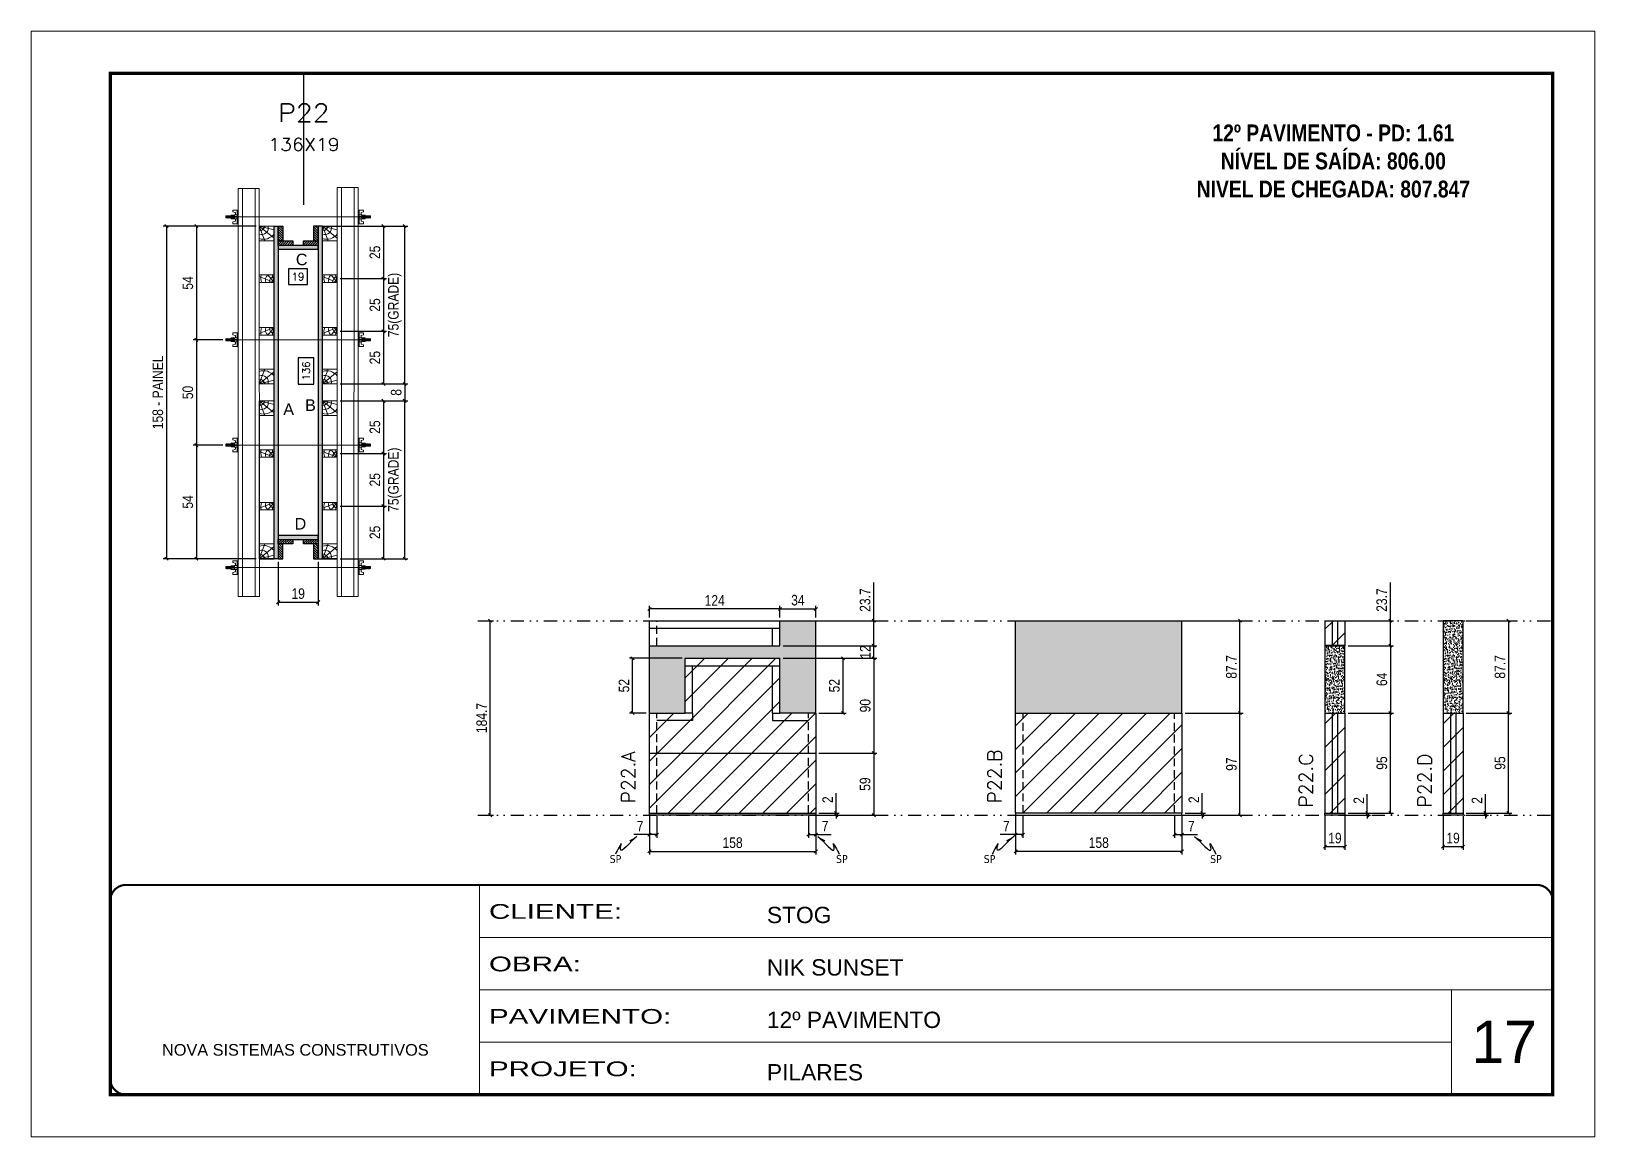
# Model space of a CAD drawing. Extents: x 808 to 7089, y -98 to 17032.
# Drawn here: x 808 to 2293, y 11388 to 12438 of the extents above; entities that cross this region are included whole.
import ezdxf
from ezdxf.enums import TextEntityAlignment as Align

# ---------------------------------------------------------------- set-up
doc = ezdxf.new("R2010")
doc.units = 0
for name, pattern in [('CONTINUO', [0]), ('DASHED', [0.75, 0.5, -0.25]), ('DIVIDE2', [0.625, 0.25, -0.125, 0, -0.125, 0, -0.125]), ('HIDDEN', [0.375, 0.25, -0.125])]:
    doc.linetypes.add(name, pattern=pattern)
for name, color, linetype, lineweight in [('CARIMBO', 255, 'Continuous', 9), ('Folhas', 255, 'Continuous', 9), ('Hachura', 251, 'Continuous', 9), ('Madeira', 126, 'Continuous', 18), ('Perfil Metálico', 224, 'Continuous', 18), ('REAPROVEITAMENTO', 251, 'Continuous', 9), ('SARRAFO DE PRESSAO', 251, 'DASHED', 9), ('Texto Seção', 7, 'Continuous', 15)]:
    doc.layers.add(name, color=color, linetype=linetype, lineweight=lineweight)
for name, color, linetype in [('CHAPA', 1, 'Continuous'), ('COTA', 241, 'Continuous'), ('Cota Seção (2x)', 241, 'Continuous'), ('MEIO_PONT', 93, 'Continuous'), ('NOMENCLATURA', 7, 'Continuous'), ('Nível', 160, 'Continuous'), ('Painéis', 200, 'Continuous'), ('SARR_2.2x7', 40, 'Continuous'), ('SARRAFO', 251, 'Continuous'), ('Sarrafo de Pressão', 42, 'HIDDEN'), ('texto', 7, 'Continuous'), ('Texto de Titulo', 7, 'Continuous'), ('Texto Qtd Sarr', 242, 'Continuous'), ('TEXTO_GERAL', 7, 'Continuous')]:
    doc.layers.add(name, color=color, linetype=linetype)
doc.styles.add('ARIAL', font='arial.ttf')
doc.styles.add('COTA TECNICA', font='techl___.ttf', dxfattribs={"height": 10})
doc.styles.add('COTA TECNICA 2X', font='techl___.ttf', dxfattribs={"height": 10})
doc.styles.add('COTA TECNICA-50', font='techl___.ttf', dxfattribs={"height": 10})
doc.styles.add('REGUA-120', font='ROMANS.shx', dxfattribs={"height": 15})
doc.styles.add('ROMANC', font='techb___.ttf', dxfattribs={"height": 2.5})
doc.styles.add('ROMANS', font='romans.shx')
doc.styles.get("Standard").update_dxf_attribs({"font": 'arial.ttf'})
doc.styles.add('Tecnologia', font='')
doc.styles.get('Tecnologia').set_extended_font_data('Forgotten Futurist')
doc.dimstyles.new('COTA PAINEL-50', dxfattribs={"dimtxt": 10, "dimasz": 3, "dimexe": 3, "dimexo": 3, "dimgap": 3, "dimtad": 1, "dimdec": 1, "dimzin": 12, "dimdsep": 46, "dimtxsty": 'COTA TECNICA-50', "dimblk1": 'OBLIQUE', "dimblk2": 'OBLIQUE', "dimsah": 1, "dimcen": 0.9, "dimclrd": 4, "dimclre": 4, "dimclrt": 240, "dimadec": 1, "dimazin": 3, "dimtfac": 1, "dimtdec": 1, "dimtmove": 0, "dimatfit": 3, "dimfxl": 1, "dimtolj": 1, "dimtzin": 12, "dimarcsym": 0})
doc.dimstyles.new('PAINEL', dxfattribs={"dimtxt": 10, "dimasz": 3, "dimexe": 3, "dimexo": 3, "dimgap": 3, "dimtad": 1, "dimdec": 1, "dimzin": 12, "dimdsep": 46, "dimtxsty": 'COTA TECNICA', "dimblk1": 'OBLIQUE', "dimblk2": 'OBLIQUE', "dimsah": 1, "dimcen": 0.9, "dimclrd": 4, "dimclre": 4, "dimclrt": 240, "dimadec": 1, "dimazin": 3, "dimtfac": 1, "dimtdec": 1, "dimtmove": 0, "dimatfit": 3, "dimfxl": 1, "dimtolj": 1, "dimtzin": 12, "dimarcsym": 0})
doc.dimstyles.new('SECAO PILAR', dxfattribs={"dimtxt": 10, "dimasz": 3, "dimexe": 3, "dimexo": 3, "dimgap": 3, "dimtad": 1, "dimdec": 1, "dimlfac": 0.5, "dimzin": 12, "dimdsep": 46, "dimtxsty": 'COTA TECNICA 2X', "dimblk1": 'OBLIQUE', "dimblk2": 'OBLIQUE', "dimsah": 1, "dimcen": 0.9, "dimclrd": 256, "dimclre": 256, "dimclrt": 256, "dimadec": 1, "dimazin": 3, "dimtfac": 1, "dimtdec": 1, "dimtmove": 0, "dimatfit": 3, "dimfxl": 1, "dimtolj": 1, "dimtzin": 12, "dimarcsym": 0})
doc.dimstyles.new('SECÇÃO 2', dxfattribs={"dimtxt": 7, "dimasz": 6, "dimexe": 0.18, "dimexo": 2, "dimgap": -4, "dimtad": 3, "dimdec": 1, "dimlfac": 0.5, "dimzin": 12, "dimdsep": 46, "dimtxsty": 'ROMANS', "dimblk": 'ARCHTICK', "dimcen": 0.09, "dimse1": 1, "dimse2": 1, "dimsd1": 1, "dimsd2": 1, "dimclrd": 180, "dimclre": 5, "dimclrt": 1, "dimadec": 0, "dimazin": 3, "dimtfac": 1, "dimtdec": 1, "dimtofl": 0, "dimtmove": 0, "dimatfit": 3, "dimldrblk": 'ARCHTICK', "dimfxl": 1, "dimtolj": 1, "dimtzin": 0, "dimarcsym": 0})
doc.dimstyles.get("Standard").update_dxf_attribs({"dimtxt": 0.18, "dimasz": 0.18, "dimexe": 0.18, "dimexo": 0.0625, "dimgap": 0.09, "dimtad": 0, "dimtih": 1, "dimtoh": 1, "dimdec": 4, "dimzin": 0, "dimdsep": 46, "dimtxsty": 'Standard', "dimcen": 0.09, "dimadec": 0, "dimazin": 0, "dimtfac": 1, "dimtdec": 4, "dimtofl": 0, "dimtmove": 0, "dimatfit": 3, "dimfxl": 1, "dimtolj": 1, "dimtzin": 0, "dimarcsym": 0})
pattern_1 = [(135, (-21848.6681, 21377.127), (-1.12253202, -1.12253202), [])]

msp = doc.modelspace()

# ---------------------------------------------------------------- texts
at = {"layer": 'CARIMBO', "style": 'ARIAL'}
msp.add_text('17', height=40, dxfattribs=at).set_placement((2176.03, 11458.32))
at = {"layer": 'NOMENCLATURA', "color": 2, "insert": (2044.91, 12376.32), "char_height": 16, "attachment_point": 2, "style": 'ROMANC'}
msp.add_mtext_dynamic_manual_height_columns('\\P12º PAVIMENTO - PD: 1.61\\PNÍVEL DE SAÍDA: 806.00\\PNIVEL DE CHEGADA: 807.847', width=328.3607, gutter_width=1, heights=[0], dxfattribs=at)
at = {"layer": 'texto', "color": 0, "char_height": 7.5, "attachment_point": 5}
for insert in [(1363.05, 11651.91), (1578.08, 11651.91), (1718.35, 11651.91), (1933.38, 11651.91)]:
    msp.add_mtext('{\\fTahoma|b0|i0|c0|p34;\\C4;SP}', dxfattribs=dict(at, insert=insert))
at = {"layer": 'Texto Seção', "char_height": 13, "attachment_point": 7, "rotation": 90, "style": 'REGUA-120'}
for s, insert, width in [('P22.A', (1381.83, 11704.84), 285.3299), ('P22.B', (1729.66, 11704.84), 285.3299), ('P22.C', (2025.3, 11701), 160.3299), ('P22.D', (2138.16, 11701), 160.3299)]:
    msp.add_mtext(s, dxfattribs=dict(at, insert=insert, width=width))
at = {"layer": 'TEXTO_GERAL', "style": 'ARIAL'}
for s, p in [('C', (1065.02, 12221.42)), ('B', (1073.35, 12083.06)), ('A', (1052.64, 12079.14)), ('D', (1063.8, 11970.4))]:
    msp.add_text(s, height=11, dxfattribs=at).set_placement(p, align=Align.MIDDLE_CENTER)

# ---------------------------------------------------------------- blocks, each defined once
blk = doc.blocks.new('9999999999')
at = {"color": 30, "linetype": 'CONTINUO'}
for p, q in [((98564.6, 34230.2), (98564.6, 34429.4)), ((98564.6, 34379.6), (99584, 34379.6)), ((98564.6, 34329.8), (99488, 34329.8)), ((99584, 34329.8), (99488, 34329.8)), ((99488, 34329.8), (99488, 34230.2)), ((98564.6, 34280), (99488, 34280))]:
    blk.add_line(p, q, dxfattribs=at)
at = {"color": 30, "linetype": 'CONTINUO', "const_width": 2}
blk.add_lwpolyline([(99584, 34230.2), (99584, 34414.4, 0.414214), (99569, 34429.4), (98229, 34429.4, 0.414214), (98214, 34414.4), (98214, 34245.2, 0.414214), (98229, 34230.2), (99584, 34230.2)], format="xyb", dxfattribs=at)
at = {"layer": 'Folhas'}
blk.add_lwpolyline([(98139, 34190.2), (99624, 34190.2), (99624, 35240.2), (98139, 35240.2)], close=True, dxfattribs=at)
at = {"layer": 'Folhas', "color": 30, "const_width": 3}
blk.add_lwpolyline([(98214, 34230.2), (99584, 34230.2), (99584, 35200.2), (98214, 35200.2)], close=True, dxfattribs=at)
at = {"color": 7, "linetype": 'Continuous', "ltscale": 5, "style": 'ARIAL'}
for s, height, p in [('STOG', 15.48, (98837.7, 34393.1)), ('NIK SUNSET', 15.48, (98837.7, 34343.3)), ('12º PAVIMENTO', 15.483, (98837.7, 34293.5)), ('NOVA SISTEMAS CONSTRUTIVOS', 11.059, (98263.2, 34267.2)), ('PILARES', 15.48, (98837.7, 34243.7))]:
    blk.add_text(s, height=height, dxfattribs=at).set_placement(p)
at = {"layer": 'Folhas', "color": 7, "style": 'Tecnologia', "width": 1.5}
for s, p in [('CLIENTE:', (98573.7, 34397.2)), ('OBRA:', (98573.7, 34347.3)), ('PAVIMENTO:', (98573.7, 34297.5)), ('PROJETO:', (98573.7, 34247.7))]:
    blk.add_text(s, height=14, dxfattribs=at).set_placement(p)
blk = doc.blocks.new('*D1457')
at = {"layer": 'Cota Seção (2x)', "color": 180, "lineweight": -2, "transparency": 16777216}
for p, q in [((1070.5, 12212.6), (1052.5, 12212.6)), ((1052.5, 12212.6), (1052.5, 12197.6)), ((1070.5, 12197.6), (1070.5, 12212.6)), ((1052.5, 12197.6), (1070.5, 12197.6))]:
    blk.add_line(p, q, dxfattribs=at)
at = {"layer": 'Defpoints', "color": 0, "transparency": 16777216}
for p in [(1042.7, 12213.9), (1080.7, 12213.9), (1042.7, 12193.6)]:
    blk.add_point(p, dxfattribs=at)
at = {"layer": 'Cota Seção (2x)', "color": 1, "transparency": 16777216, "insert": (1061.5, 12205.1), "char_height": 7, "attachment_point": 5, "style": 'ROMANS'}
blk.add_mtext('\\A1;19', dxfattribs=at)
blk = doc.blocks.new('_ArchTick')
at = {"color": 0, "linetype": 'ByBlock', "const_width": 0.15}
blk.add_lwpolyline([(-0.5, -0.5), (0.5, 0.5)], dxfattribs=at)
blk = doc.blocks.new('*D1458')
at = {"layer": 'Cota Seção (2x)', "color": 180, "lineweight": -2, "transparency": 16777216}
for p, q in [((1076.7, 12128.1), (1061.7, 12128.1)), ((1061.7, 12128.1), (1061.7, 12103.1)), ((1076.7, 12103.1), (1076.7, 12128.1)), ((1061.7, 12103.1), (1076.7, 12103.1))]:
    blk.add_line(p, q, dxfattribs=at)
at = {"layer": 'Defpoints', "color": 0, "transparency": 16777216}
for p in [(1042.7, 12231.2), (1042.7, 11959.2), (1080.7, 11959.2)]:
    blk.add_point(p, dxfattribs=at)
at = {"layer": 'Cota Seção (2x)', "color": 1, "transparency": 16777216, "insert": (1069.2, 12115.6), "char_height": 7, "attachment_point": 5, "rotation": 90, "style": 'ROMANS'}
blk.add_mtext('\\A1;136', dxfattribs=at)
blk = doc.blocks.new('_Oblique')
at = {"color": 0, "linetype": 'ByBlock', "lineweight": -2}
blk.add_line((-0.5, -0.5), (0.5, 0.5), dxfattribs=at)
blk = doc.blocks.new('*D1459')
at = {"layer": 'Cota Seção (2x)', "lineweight": -2, "transparency": 16777216}
for p, q in [((1021.7, 12253.2), (933.6, 12253.2)), ((936.6, 12253.2), (936.6, 11937.2)), ((1021.8, 11937.2), (933.6, 11937.2))]:
    blk.add_line(p, q, dxfattribs=at)
at = {"layer": 'Defpoints', "color": 0, "transparency": 16777216}
for p in [(1024.7, 12253.2), (936.6, 11937.2), (1024.8, 11937.2)]:
    blk.add_point(p, dxfattribs=at)
at = {"layer": 'Cota Seção (2x)', "lineweight": -2, "transparency": 16777216, "xscale": 3, "yscale": 3, "zscale": 3}
for p, rotation in [((936.6, 12253.2), 90), ((936.6, 11937.2), 270)]:
    blk.add_blockref('_Oblique', p, dxfattribs=dict(at, rotation=rotation))
at = {"layer": 'Cota Seção (2x)', "transparency": 16777216, "insert": (928.4, 12095.2), "char_height": 10, "attachment_point": 5, "rotation": 90, "style": 'COTA TECNICA 2X'}
blk.add_mtext('\\A1;158 - PAINEL', dxfattribs=at)
blk = doc.blocks.new('*D1460')
at = {"layer": 'Cota Seção (2x)', "lineweight": -2, "transparency": 16777216}
for p, q in [((1021.7, 12253.2), (962, 12253.2)), ((965, 12253.2), (965, 12145.1)), ((990, 12145.1), (962, 12145.1))]:
    blk.add_line(p, q, dxfattribs=at)
at = {"layer": 'Defpoints', "color": 0, "transparency": 16777216}
for p in [(1024.7, 12253.2), (965, 12145.1), (993, 12145.1)]:
    blk.add_point(p, dxfattribs=at)
at = {"layer": 'Cota Seção (2x)', "lineweight": -2, "transparency": 16777216, "xscale": 3, "yscale": 3, "zscale": 3}
for p, rotation in [((965, 12253.2), 90), ((965, 12145.1), 270)]:
    blk.add_blockref('_Oblique', p, dxfattribs=dict(at, rotation=rotation))
at = {"layer": 'Cota Seção (2x)', "transparency": 16777216, "insert": (956.9, 12199.1), "char_height": 10, "attachment_point": 5, "rotation": 90, "style": 'COTA TECNICA 2X'}
blk.add_mtext('\\A1;54', dxfattribs=at)
blk = doc.blocks.new('*D1461')
at = {"layer": 'Cota Seção (2x)', "lineweight": -2, "transparency": 16777216}
for p, q in [((990, 12045.1), (962, 12045.1)), ((965, 12045.1), (965, 11937.2)), ((1021.7, 11937.2), (962, 11937.2))]:
    blk.add_line(p, q, dxfattribs=at)
at = {"layer": 'Defpoints', "color": 0, "transparency": 16777216}
for p in [(993, 12045.1), (965, 11937.2), (1024.7, 11937.2)]:
    blk.add_point(p, dxfattribs=at)
at = {"layer": 'Cota Seção (2x)', "lineweight": -2, "transparency": 16777216, "xscale": 3, "yscale": 3, "zscale": 3}
for p, rotation in [((965, 12045.1), 90), ((965, 11937.2), 270)]:
    blk.add_blockref('_Oblique', p, dxfattribs=dict(at, rotation=rotation))
at = {"layer": 'Cota Seção (2x)', "transparency": 16777216, "insert": (956.9, 11991.1), "char_height": 10, "attachment_point": 5, "rotation": 90, "style": 'COTA TECNICA 2X'}
blk.add_mtext('\\A1;54', dxfattribs=at)
blk = doc.blocks.new('*D1462')
at = {"layer": 'Cota Seção (2x)', "lineweight": -2, "transparency": 16777216}
for p, q in [((1087.7, 12253.2), (1145.7, 12253.2)), ((1142.7, 12253.2), (1142.7, 12203.2)), ((1101.7, 12203.2), (1145.7, 12203.2))]:
    blk.add_line(p, q, dxfattribs=at)
at = {"layer": 'Defpoints', "color": 0, "transparency": 16777216}
for p in [(1084.7, 12253.2), (1098.7, 12203.2), (1142.7, 12203.2)]:
    blk.add_point(p, dxfattribs=at)
at = {"layer": 'Cota Seção (2x)', "lineweight": -2, "transparency": 16777216, "xscale": 3, "yscale": 3, "zscale": 3}
for p, rotation in [((1142.7, 12253.2), 90), ((1142.7, 12203.2), 270)]:
    blk.add_blockref('_Oblique', p, dxfattribs=dict(at, rotation=rotation))
at = {"layer": 'Cota Seção (2x)', "transparency": 16777216, "insert": (1134.6, 12228.2), "char_height": 10, "attachment_point": 5, "rotation": 90, "style": 'COTA TECNICA 2X'}
blk.add_mtext('\\A1;25', dxfattribs=at)
blk = doc.blocks.new('titulo1')
at = {"layer": 'Defpoints', "color": 252, "linetype": 'HIDDEN', "ltscale": 2}
blk.add_line((0, 0), (0, 125), dxfattribs=at)
at = {"layer": 'Defpoints', "style": 'ROMANS', "oblique": 15}
blk.add_attdef('FOLHA', text='', height=10, dxfattribs=at).set_placement((0, 15.6), align=Align.MIDDLE_CENTER)
at = {"layer": 'Texto Qtd Sarr', "color": 3, "style": 'ROMANS', "oblique": 15}
for tag, height, p in [('TITULO', 17, (0, 71.4)), ('SEÇÃO', 12, (0, 41.5))]:
    blk.add_attdef(tag, text='', height=height, dxfattribs=at).set_placement(p, align=Align.MIDDLE_CENTER)
blk = doc.blocks.new('C')
at = {"layer": 'Hachura', "color": 0}
for p, q in [((0, 3.22), (0, -3.22)), ((0.45, 3.22), (0, 3.22)), ((0.46, 3.16), (0, 3.16)), ((0.46, 3.05), (0, 3.05)), ((0.46, 2.88), (0, 2.88)), ((0, 2.75), (0, -1.16)), ((0.46, 2.65), (0, 2.65)), ((0.46, 2.23), (0, 2.23)), ((0.46, 1.51), (0, 1.51)), ((0.39, 0.49), (0.17, 0.49)), ((0.45, -3.23), (0.45, 3.22)), ((0.45, 3.22), (2.58, 3.22)), ((1.74, 0.97), (0.45, 0.97)), ((1.45, 0.1), (0.45, 0.1)), ((1.35, 1.94), (1.35, 0.96)), ((2.58, 2.39), (1.47, 2.09)), ((1.74, -0.97), (1.74, 0.97)), ((1.74, 0.97), (1.74, 0.84)), ((1.74, 0.97), (1.74, 0.84)), ((1.74, 0.84), (3.35, 0.84)), ((3.35, 0.45), (1.74, 0.45)), ((2.58, 3.22), (2.58, 2.39)), ((3.32, 0.84), (3.32, -0.84)), ((3.35, 0.84), (3.35, -0.84)), ((3.68, 0.45), (3.35, 0.45)), ((3.84, -0.52), (3.35, 0.45)), ((3.35, 0.06), (3.67, -0.57)), ((3.68, 0.45), (4.16, -0.52)), ((3.72, 0.5), (4.25, -0.57)), ((4.37, -0.55), (3.83, 0.53)), ((4.15, 0.45), (3.93, 0.45)), ((4.42, -0.52), (3.93, 0.45)), ((4.15, 0.45), (4.26, 0.45)), ((4.26, 0.45), (4.74, -0.52)), ((4.3, 0.5), (4.83, -0.57)), ((4.95, -0.55), (4.41, 0.53)), ((4.51, 0.45), (4.84, 0.45)), ((5, -0.52), (4.51, 0.45)), ((4.84, 0.45), (5.32, -0.52)), ((4.88, 0.5), (5.41, -0.57)), ((5.53, -0.55), (4.99, 0.53)), ((5.58, -0.52), (5.09, 0.45)), ((5.42, 0.45), (5.09, 0.45)), ((5.58, -0.52), (5.09, 0.45)), ((5.42, 0.45), (5.74, -0.19)), ((5.46, 0.5), (5.74, -0.07)), ((5.74, 0.19), (5.57, 0.53)), ((5.74, 0.32), (5.68, 0.45)), ((5.68, 0.45), (5.74, 0.45)), ((5.74, 0.45), (5.9, 0.29)), ((5.74, 0.45), (5.74, -0.52)), ((5.9, -0.36), (5.9, 0.29)), ((0.45, 0), (0, 0)), ((0.46, -1.52), (0, -1.52)), ((0.46, -2.23), (0, -2.23)), ((0.46, -2.65), (0, -2.65)), ((0.46, -2.88), (0, -2.88)), ((0.46, -3.05), (0, -3.05)), ((0.46, -3.16), (0, -3.16)), ((0, -3.22), (2.57, -3.22)), ((0.08, -0.48), (0.29, -0.48)), ((0.29, -0.48), (0.4, -0.48)), ((0.45, 0), (0.45, -0.97)), ((0.45, -0.16), (1.45, -0.16)), ((0.45, -0.65), (0.45, -0.32)), ((0.45, -3.23), (0.45, -0.65)), ((0.45, -0.97), (1.74, -0.97)), ((1.35, -1.94), (1.35, -0.97)), ((2.58, -2.39), (1.47, -2.1)), ((3.35, -0.32), (1.74, -0.32)), ((3.35, -0.84), (1.74, -0.84)), ((2.58, -3.23), (2.58, -2.39)), ((3.35, -0.07), (3.58, -0.52)), ((3.35, -0.52), (3.58, -0.52)), ((3.84, -0.52), (4.16, -0.52)), ((4.42, -0.52), (4.74, -0.52)), ((4.63, -0.52), (4.74, -0.52)), ((5, -0.52), (5.32, -0.52)), ((5.58, -0.52), (5.74, -0.52)), ((5.74, -0.52), (5.9, -0.36)), ((5.74, -0.52), (5.74, -0.52))]:
    blk.add_line(p, q, dxfattribs=at)
for centre, radius, start, end in [((1.52, 1.94), 0.161, 104.74356, 180), ((1.44, -0.03), 0.129, 272.69497, 87.30503), ((3.81, 0.39), 0.143, 25.56881, 154.43119), ((4.39, 0.39), 0.143, 25.56881, 154.43119), ((4.97, 0.39), 0.143, 25.56881, 154.43119), ((5.55, 0.39), 0.143, 25.56881, 154.43119), ((0.17, -0.37), 0.174, 221.74404, 317.85924), ((1.52, -1.94), 0.161, 180, 255.25644), ((3.71, -0.4), 0.174, 222.14076, 318.25596), ((4.29, -0.4), 0.174, 222.14076, 318.25596), ((4.87, -0.4), 0.174, 222.14076, 318.25596), ((5.45, -0.4), 0.174, 222.14076, 318.25596), ((5.61, -0.4), 0.174, 317.85924, 318.25596)]:
    blk.add_arc(centre, radius, start, end, dxfattribs=at)
blk = doc.blocks.new('*D1478')
at = {"layer": 'Cota Seção (2x)', "lineweight": -2, "transparency": 16777216}
for p, q in [((990, 12145.1), (962, 12145.1)), ((965, 12145.1), (965, 12045.1)), ((990, 12045.1), (962, 12045.1))]:
    blk.add_line(p, q, dxfattribs=at)
at = {"layer": 'Defpoints', "color": 0, "transparency": 16777216}
for p in [(993, 12145.1), (965, 12045.1), (993, 12045.1)]:
    blk.add_point(p, dxfattribs=at)
at = {"layer": 'Cota Seção (2x)', "lineweight": -2, "transparency": 16777216, "xscale": 3, "yscale": 3, "zscale": 3}
for p, rotation in [((965, 12145.1), 90), ((965, 12045.1), 270)]:
    blk.add_blockref('_Oblique', p, dxfattribs=dict(at, rotation=rotation))
at = {"layer": 'Cota Seção (2x)', "transparency": 16777216, "insert": (956.9, 12095.1), "char_height": 10, "attachment_point": 5, "rotation": 90, "style": 'COTA TECNICA 2X'}
blk.add_mtext('\\A1;50', dxfattribs=at)
blk = doc.blocks.new('PONTALETE')
at = {"layer": 'Madeira'}
for q in [(2.71, 7), (7, 5.76), (7, 1.74)]:
    blk.add_line((0, 0), q, dxfattribs=at)
blk.add_lwpolyline([(0, 0), (7, 0), (7, 7), (0, 7)], close=True, dxfattribs=at)
for centre, radius, start, end in [((2.04, 0.06), 6.23, 37.28179, 109.09128), ((1.09, 0.9), 3.19, 343.60304, 109.98471), ((-0.21, -0.78), 3.09, 14.63219, 86.0383)]:
    blk.add_arc(centre, radius, start, end, dxfattribs=at)
blk = doc.blocks.new('MEIO PONTALETE')
at = {"layer": 'Madeira'}
for q in [(2.71, 7), (3.5, 2.88), (3.5, 0.87)]:
    blk.add_line((0, 0), q, dxfattribs=at)
blk.add_lwpolyline([(0, 0), (3.5, 0), (3.5, 7), (0, 7)], close=True, dxfattribs=at)
for centre, radius, start, end in [((2.04, 0.06), 6.23, 76.44987, 109.09128), ((1.09, 0.9), 3.19, 40.90626, 109.98471), ((-0.21, -0.78), 3.09, 14.63219, 86.0383)]:
    blk.add_arc(centre, radius, start, end, dxfattribs=at)
blk = doc.blocks.new('*D1479')
at = {"layer": 'Cota Seção (2x)', "lineweight": -2, "transparency": 16777216}
for p, q in [((1101.7, 12203.2), (1145.7, 12203.2)), ((1142.7, 12203.2), (1142.7, 12153.2)), ((1101.7, 12153.2), (1145.7, 12153.2))]:
    blk.add_line(p, q, dxfattribs=at)
at = {"layer": 'Defpoints', "color": 0, "transparency": 16777216}
for p in [(1098.7, 12203.2), (1098.7, 12153.2), (1142.7, 12153.2)]:
    blk.add_point(p, dxfattribs=at)
at = {"layer": 'Cota Seção (2x)', "lineweight": -2, "transparency": 16777216, "xscale": 3, "yscale": 3, "zscale": 3}
for p, rotation in [((1142.7, 12203.2), 90), ((1142.7, 12153.2), 270)]:
    blk.add_blockref('_Oblique', p, dxfattribs=dict(at, rotation=rotation))
at = {"layer": 'Cota Seção (2x)', "transparency": 16777216, "insert": (1134.6, 12178.2), "char_height": 10, "attachment_point": 5, "rotation": 90, "style": 'COTA TECNICA 2X'}
blk.add_mtext('\\A1;25', dxfattribs=at)
blk = doc.blocks.new('*D1480')
at = {"layer": 'Cota Seção (2x)', "lineweight": -2, "transparency": 16777216}
for p, q in [((1101.7, 12153.2), (1145.7, 12153.2)), ((1142.7, 12153.2), (1142.7, 12103.2)), ((1101.7, 12103.2), (1145.7, 12103.2))]:
    blk.add_line(p, q, dxfattribs=at)
at = {"layer": 'Defpoints', "color": 0, "transparency": 16777216}
for p in [(1098.7, 12153.2), (1098.7, 12103.2), (1142.7, 12103.2)]:
    blk.add_point(p, dxfattribs=at)
at = {"layer": 'Cota Seção (2x)', "lineweight": -2, "transparency": 16777216, "xscale": 3, "yscale": 3, "zscale": 3}
for p, rotation in [((1142.7, 12153.2), 90), ((1142.7, 12103.2), 270)]:
    blk.add_blockref('_Oblique', p, dxfattribs=dict(at, rotation=rotation))
at = {"layer": 'Cota Seção (2x)', "transparency": 16777216, "insert": (1134.6, 12128.2), "char_height": 10, "attachment_point": 5, "rotation": 90, "style": 'COTA TECNICA 2X'}
blk.add_mtext('\\A1;25', dxfattribs=at)
blk = doc.blocks.new('*D1481')
at = {"layer": 'Cota Seção (2x)', "lineweight": -2, "transparency": 16777216}
for p, q in [((1101.7, 12087.2), (1145.7, 12087.2)), ((1142.7, 12087.2), (1142.7, 12037.2)), ((1101.7, 12037.2), (1145.7, 12037.2))]:
    blk.add_line(p, q, dxfattribs=at)
at = {"layer": 'Defpoints', "color": 0, "transparency": 16777216}
for p in [(1098.7, 12087.2), (1098.7, 12037.2), (1142.7, 12037.2)]:
    blk.add_point(p, dxfattribs=at)
at = {"layer": 'Cota Seção (2x)', "lineweight": -2, "transparency": 16777216, "xscale": 3, "yscale": 3, "zscale": 3}
for p, rotation in [((1142.7, 12087.2), 90), ((1142.7, 12037.2), 270)]:
    blk.add_blockref('_Oblique', p, dxfattribs=dict(at, rotation=rotation))
at = {"layer": 'Cota Seção (2x)', "transparency": 16777216, "insert": (1134.6, 12062.2), "char_height": 10, "attachment_point": 5, "rotation": 90, "style": 'COTA TECNICA 2X'}
blk.add_mtext('\\A1;25', dxfattribs=at)
blk = doc.blocks.new('*D1482')
at = {"layer": 'Cota Seção (2x)', "lineweight": -2, "transparency": 16777216}
for p, q in [((1101.7, 12037.2), (1145.7, 12037.2)), ((1142.7, 12037.2), (1142.7, 11987.2)), ((1101.7, 11987.2), (1145.7, 11987.2))]:
    blk.add_line(p, q, dxfattribs=at)
at = {"layer": 'Defpoints', "color": 0, "transparency": 16777216}
for p in [(1098.7, 12037.2), (1098.7, 11987.2), (1142.7, 11987.2)]:
    blk.add_point(p, dxfattribs=at)
at = {"layer": 'Cota Seção (2x)', "lineweight": -2, "transparency": 16777216, "xscale": 3, "yscale": 3, "zscale": 3}
for p, rotation in [((1142.7, 12037.2), 90), ((1142.7, 11987.2), 270)]:
    blk.add_blockref('_Oblique', p, dxfattribs=dict(at, rotation=rotation))
at = {"layer": 'Cota Seção (2x)', "transparency": 16777216, "insert": (1134.6, 12012.2), "char_height": 10, "attachment_point": 5, "rotation": 90, "style": 'COTA TECNICA 2X'}
blk.add_mtext('\\A1;25', dxfattribs=at)
blk = doc.blocks.new('*D1485')
at = {"layer": 'Cota Seção (2x)', "lineweight": -2, "transparency": 16777216}
for p, q in [((1101.7, 11987.2), (1145.7, 11987.2)), ((1142.7, 11987.2), (1142.7, 11937.2)), ((1101.7, 11937.2), (1145.7, 11937.2))]:
    blk.add_line(p, q, dxfattribs=at)
at = {"layer": 'Defpoints', "color": 0, "transparency": 16777216}
for p in [(1098.7, 11987.2), (1098.7, 11937.2), (1142.7, 11937.2)]:
    blk.add_point(p, dxfattribs=at)
at = {"layer": 'Cota Seção (2x)', "lineweight": -2, "transparency": 16777216, "xscale": 3, "yscale": 3, "zscale": 3}
for p, rotation in [((1142.7, 11987.2), 90), ((1142.7, 11937.2), 270)]:
    blk.add_blockref('_Oblique', p, dxfattribs=dict(at, rotation=rotation))
at = {"layer": 'Cota Seção (2x)', "transparency": 16777216, "insert": (1134.6, 11962.2), "char_height": 10, "attachment_point": 5, "rotation": 90, "style": 'COTA TECNICA 2X'}
blk.add_mtext('\\A1;25', dxfattribs=at)
blk = doc.blocks.new('*D1486')
at = {"layer": 'Cota Seção (2x)', "lineweight": -2, "transparency": 16777216}
for p, q in [((1101.7, 12087.2), (1165.9, 12087.2)), ((1162.9, 11937.2), (1162.9, 12087.2)), ((1101.7, 11937.2), (1165.9, 11937.2))]:
    blk.add_line(p, q, dxfattribs=at)
at = {"layer": 'Defpoints', "color": 0, "transparency": 16777216}
for p in [(1098.7, 12087.2), (1162.9, 12087.2), (1098.7, 11937.2)]:
    blk.add_point(p, dxfattribs=at)
at = {"layer": 'Cota Seção (2x)', "lineweight": -2, "transparency": 16777216, "xscale": 3, "yscale": 3, "zscale": 3}
for p, rotation in [((1162.9, 12087.2), 90), ((1162.9, 11937.2), 270)]:
    blk.add_blockref('_Oblique', p, dxfattribs=dict(at, rotation=rotation))
at = {"layer": 'Cota Seção (2x)', "transparency": 16777216, "insert": (1153.6, 12012.2), "char_height": 10, "attachment_point": 5, "rotation": 90, "style": 'COTA TECNICA 2X'}
blk.add_mtext('\\A1;75(GRADE)', dxfattribs=at)
blk = doc.blocks.new('*D1487')
at = {"layer": 'Cota Seção (2x)', "lineweight": -2, "transparency": 16777216}
for p, q in [((1101.7, 12253.2), (1165.9, 12253.2)), ((1162.9, 12103.2), (1162.9, 12253.2)), ((1101.7, 12103.2), (1165.9, 12103.2))]:
    blk.add_line(p, q, dxfattribs=at)
at = {"layer": 'Defpoints', "color": 0, "transparency": 16777216}
for p in [(1098.7, 12253.2), (1162.9, 12253.2), (1098.7, 12103.2)]:
    blk.add_point(p, dxfattribs=at)
at = {"layer": 'Cota Seção (2x)', "lineweight": -2, "transparency": 16777216, "xscale": 3, "yscale": 3, "zscale": 3}
for p, rotation in [((1162.9, 12253.2), 90), ((1162.9, 12103.2), 270)]:
    blk.add_blockref('_Oblique', p, dxfattribs=dict(at, rotation=rotation))
at = {"layer": 'Cota Seção (2x)', "transparency": 16777216, "insert": (1153.6, 12178.2), "char_height": 10, "attachment_point": 5, "rotation": 90, "style": 'COTA TECNICA 2X'}
blk.add_mtext('\\A1;75(GRADE)', dxfattribs=at)
blk = doc.blocks.new('*D1488')
at = {"layer": 'Cota Seção (2x)', "lineweight": -2, "transparency": 16777216}
for p, q in [((1042.7, 11934.2), (1042.7, 11892.9)), ((1080.7, 11934.2), (1080.7, 11892.9)), ((1042.7, 11895.9), (1080.7, 11895.9))]:
    blk.add_line(p, q, dxfattribs=at)
at = {"layer": 'Defpoints', "color": 0, "transparency": 16777216}
for p in [(1042.7, 11937.2), (1080.7, 11937.2), (1080.7, 11895.9)]:
    blk.add_point(p, dxfattribs=at)
at = {"layer": 'Cota Seção (2x)', "lineweight": -2, "transparency": 16777216, "xscale": 3, "yscale": 3, "zscale": 3, "rotation": 180}
blk.add_blockref('_Oblique', (1042.7, 11895.9), dxfattribs=at)
at = {"layer": 'Cota Seção (2x)', "lineweight": -2, "transparency": 16777216, "xscale": 3, "yscale": 3, "zscale": 3}
blk.add_blockref('_Oblique', (1080.7, 11895.9), dxfattribs=at)
at = {"layer": 'Cota Seção (2x)', "transparency": 16777216, "insert": (1061.7, 11904), "char_height": 10, "attachment_point": 5, "style": 'COTA TECNICA 2X'}
blk.add_mtext('\\A1;19', dxfattribs=at)
blk = doc.blocks.new('*D1489')
at = {"layer": 'Cota Seção (2x)', "lineweight": -2, "transparency": 16777216}
for p, q in [((1101.7, 12103.2), (1165.9, 12103.2)), ((1162.9, 12103.2), (1162.9, 12087.2)), ((1101.7, 12087.2), (1165.9, 12087.2))]:
    blk.add_line(p, q, dxfattribs=at)
at = {"layer": 'Defpoints', "color": 0, "transparency": 16777216}
for p in [(1098.7, 12103.2), (1098.7, 12087.2), (1162.9, 12087.2)]:
    blk.add_point(p, dxfattribs=at)
at = {"layer": 'Cota Seção (2x)', "lineweight": -2, "transparency": 16777216, "xscale": 3, "yscale": 3, "zscale": 3}
for p, rotation in [((1162.9, 12103.2), 90), ((1162.9, 12087.2), 270)]:
    blk.add_blockref('_Oblique', p, dxfattribs=dict(at, rotation=rotation))
at = {"layer": 'Cota Seção (2x)', "transparency": 16777216, "insert": (1154.8, 12095.2), "char_height": 10, "attachment_point": 5, "rotation": 90, "style": 'COTA TECNICA 2X'}
blk.add_mtext('\\A1;8', dxfattribs=at)
blk = doc.blocks.new('*D1465')
at = {"layer": 'COTA', "color": 4, "lineweight": -2, "transparency": 16777216}
for p, q in [((1395.3, 11692.6), (1395.3, 11656.2)), ((1553.3, 11692.6), (1553.3, 11656.2)), ((1395.3, 11659.2), (1553.3, 11659.2))]:
    blk.add_line(p, q, dxfattribs=at)
at = {"layer": 'Defpoints', "color": 0, "transparency": 16777216}
for p in [(1395.3, 11695.6), (1553.3, 11695.6), (1553.3, 11659.2)]:
    blk.add_point(p, dxfattribs=at)
at = {"layer": 'COTA', "color": 4, "lineweight": -2, "transparency": 16777216, "xscale": 3, "yscale": 3, "zscale": 3, "rotation": 180}
blk.add_blockref('_Oblique', (1395.3, 11659.2), dxfattribs=at)
at = {"layer": 'COTA', "color": 4, "lineweight": -2, "transparency": 16777216, "xscale": 3, "yscale": 3, "zscale": 3}
blk.add_blockref('_Oblique', (1553.3, 11659.2), dxfattribs=at)
at = {"layer": 'COTA', "color": 240, "transparency": 16777216, "insert": (1474.3, 11667.4), "char_height": 10, "attachment_point": 5, "style": 'COTA TECNICA'}
blk.add_mtext('\\A1;158', dxfattribs=at)
blk = doc.blocks.new('*D1466')
at = {"layer": 'COTA', "color": 4, "lineweight": -2, "transparency": 16777216}
for p, q in [((1395.3, 11690.6), (1395.3, 11672.1)), ((1402.3, 11692.6), (1402.3, 11672.1)), ((1395.3, 11675.1), (1380.6, 11675.1)), ((1402.3, 11675.1), (1395.3, 11675.1))]:
    blk.add_line(p, q, dxfattribs=at)
at = {"layer": 'Defpoints', "color": 0, "transparency": 16777216}
for p in [(1395.3, 11693.6), (1402.3, 11695.6), (1395.3, 11675.1)]:
    blk.add_point(p, dxfattribs=at)
at = {"layer": 'COTA', "color": 4, "lineweight": -2, "transparency": 16777216, "xscale": 3, "yscale": 3, "zscale": 3, "rotation": 180}
blk.add_blockref('_Oblique', (1395.3, 11675.1), dxfattribs=at)
at = {"layer": 'COTA', "color": 4, "lineweight": -2, "transparency": 16777216, "xscale": 3, "yscale": 3, "zscale": 3}
blk.add_blockref('_Oblique', (1402.3, 11675.1), dxfattribs=at)
at = {"layer": 'COTA', "color": 240, "transparency": 16777216, "insert": (1386.4, 11683.2), "char_height": 10, "attachment_point": 5, "style": 'COTA TECNICA-50'}
blk.add_mtext('\\A1;7', dxfattribs=at)
blk = doc.blocks.new('*D1467')
at = {"layer": 'COTA', "color": 4, "lineweight": -2, "transparency": 16777216}
for p, q in [((1546.3, 11692.6), (1546.3, 11672.1)), ((1553.3, 11690.6), (1553.3, 11672.1)), ((1546.3, 11675.1), (1553.3, 11675.1)), ((1553.3, 11675.1), (1568, 11675.1))]:
    blk.add_line(p, q, dxfattribs=at)
at = {"layer": 'Defpoints', "color": 0, "transparency": 16777216}
for p in [(1546.3, 11695.6), (1553.3, 11693.6), (1553.3, 11675.1)]:
    blk.add_point(p, dxfattribs=at)
at = {"layer": 'COTA', "color": 4, "lineweight": -2, "transparency": 16777216, "xscale": 3, "yscale": 3, "zscale": 3, "rotation": 180}
blk.add_blockref('_Oblique', (1546.3, 11675.1), dxfattribs=at)
at = {"layer": 'COTA', "color": 4, "lineweight": -2, "transparency": 16777216, "xscale": 3, "yscale": 3, "zscale": 3}
blk.add_blockref('_Oblique', (1553.3, 11675.1), dxfattribs=at)
at = {"layer": 'COTA', "color": 240, "transparency": 16777216, "insert": (1562.2, 11683.2), "char_height": 10, "attachment_point": 5, "style": 'COTA TECNICA-50'}
blk.add_mtext('\\A1;7', dxfattribs=at)
blk = doc.blocks.new('*D1468')
at = {"layer": 'COTA', "color": 4, "lineweight": -2, "transparency": 16777216}
for p, q in [((1572.6, 11695.6), (1572.6, 11714.4)), ((1556.3, 11695.6), (1575.6, 11695.6)), ((1556.3, 11693.6), (1575.6, 11693.6)), ((1572.6, 11693.6), (1572.6, 11695.6)), ((1572.6, 11693.6), (1572.6, 11690.6))]:
    blk.add_line(p, q, dxfattribs=at)
at = {"layer": 'Defpoints', "color": 0, "transparency": 16777216}
for p in [(1553.3, 11695.6), (1553.3, 11693.6), (1572.6, 11693.6)]:
    blk.add_point(p, dxfattribs=at)
at = {"layer": 'COTA', "color": 4, "lineweight": -2, "transparency": 16777216, "xscale": 3, "yscale": 3, "zscale": 3}
for p, rotation in [((1572.6, 11695.6), 270), ((1572.6, 11693.6), 90)]:
    blk.add_blockref('_Oblique', p, dxfattribs=dict(at, rotation=rotation))
at = {"layer": 'COTA', "color": 240, "transparency": 16777216, "insert": (1564.6, 11708.3), "char_height": 10, "attachment_point": 5, "rotation": 90, "style": 'COTA TECNICA-50'}
blk.add_mtext('\\A1;2', dxfattribs=at)
blk = doc.blocks.new('*D1469')
at = {"layer": 'COTA', "color": 4, "lineweight": -2, "transparency": 16777216}
for p, q in [((1522.3, 11854.6), (1611.4, 11854.6)), ((1608.4, 11842.6), (1608.4, 11854.6)), ((1556.3, 11842.6), (1611.4, 11842.6))]:
    blk.add_line(p, q, dxfattribs=at)
at = {"layer": 'Defpoints', "color": 0, "transparency": 16777216}
for p in [(1519.3, 11854.6), (1608.4, 11854.6), (1553.3, 11842.6)]:
    blk.add_point(p, dxfattribs=at)
at = {"layer": 'COTA', "color": 4, "lineweight": -2, "transparency": 16777216, "xscale": 3, "yscale": 3, "zscale": 3}
for p, rotation in [((1608.4, 11854.6), 90), ((1608.4, 11842.6), 270)]:
    blk.add_blockref('_Oblique', p, dxfattribs=dict(at, rotation=rotation))
at = {"layer": 'COTA', "color": 240, "transparency": 16777216, "insert": (1600.3, 11848.6), "char_height": 10, "attachment_point": 5, "rotation": 90, "style": 'COTA TECNICA-50'}
blk.add_mtext('\\A1;12', dxfattribs=at)
blk = doc.blocks.new('*D1470')
at = {"layer": 'COTA', "color": 4, "lineweight": -2, "transparency": 16777216}
for p, q in [((1556.3, 11842.6), (1611.4, 11842.6)), ((1608.4, 11842.6), (1608.4, 11752.6)), ((1556.3, 11752.6), (1611.4, 11752.6))]:
    blk.add_line(p, q, dxfattribs=at)
at = {"layer": 'Defpoints', "color": 0, "transparency": 16777216}
for p in [(1553.3, 11842.6), (1553.3, 11752.6), (1608.4, 11752.6)]:
    blk.add_point(p, dxfattribs=at)
at = {"layer": 'COTA', "color": 4, "lineweight": -2, "transparency": 16777216, "xscale": 3, "yscale": 3, "zscale": 3}
for p, rotation in [((1608.4, 11842.6), 90), ((1608.4, 11752.6), 270)]:
    blk.add_blockref('_Oblique', p, dxfattribs=dict(at, rotation=rotation))
at = {"layer": 'COTA', "color": 240, "transparency": 16777216, "insert": (1600.3, 11797.6), "char_height": 10, "attachment_point": 5, "rotation": 90, "style": 'COTA TECNICA-50'}
blk.add_mtext('\\A1;90', dxfattribs=at)
blk = doc.blocks.new('*D1490')
at = {"layer": 'COTA', "color": 4, "lineweight": -2, "transparency": 16777216}
for p, q in [((1426.3, 11842.6), (1376.3, 11842.6)), ((1379.3, 11790.6), (1379.3, 11842.6)), ((1392.3, 11790.6), (1376.3, 11790.6))]:
    blk.add_line(p, q, dxfattribs=at)
at = {"layer": 'Defpoints', "color": 0, "transparency": 16777216}
for p in [(1379.3, 11842.6), (1429.3, 11842.6), (1395.3, 11790.6)]:
    blk.add_point(p, dxfattribs=at)
at = {"layer": 'COTA', "color": 4, "lineweight": -2, "transparency": 16777216, "xscale": 3, "yscale": 3, "zscale": 3}
for p, rotation in [((1379.3, 11842.6), 90), ((1379.3, 11790.6), 270)]:
    blk.add_blockref('_Oblique', p, dxfattribs=dict(at, rotation=rotation))
at = {"layer": 'COTA', "color": 240, "transparency": 16777216, "insert": (1371.2, 11816.6), "char_height": 10, "attachment_point": 5, "rotation": 90, "style": 'COTA TECNICA'}
blk.add_mtext('\\A1;52', dxfattribs=at)
blk = doc.blocks.new('*D1491')
at = {"layer": 'COTA', "color": 4, "lineweight": -2, "transparency": 16777216}
for p, q in [((1522.3, 11842.6), (1582.1, 11842.6)), ((1579.1, 11842.6), (1579.1, 11790.6)), ((1556.3, 11790.6), (1582.1, 11790.6))]:
    blk.add_line(p, q, dxfattribs=at)
at = {"layer": 'Defpoints', "color": 0, "transparency": 16777216}
for p in [(1519.3, 11842.6), (1553.3, 11790.6), (1579.1, 11790.6)]:
    blk.add_point(p, dxfattribs=at)
at = {"layer": 'COTA', "color": 4, "lineweight": -2, "transparency": 16777216, "xscale": 3, "yscale": 3, "zscale": 3}
for p, rotation in [((1579.1, 11842.6), 90), ((1579.1, 11790.6), 270)]:
    blk.add_blockref('_Oblique', p, dxfattribs=dict(at, rotation=rotation))
at = {"layer": 'COTA', "color": 240, "transparency": 16777216, "insert": (1571, 11816.6), "char_height": 10, "attachment_point": 5, "rotation": 90, "style": 'COTA TECNICA'}
blk.add_mtext('\\A1;52', dxfattribs=at)
blk = doc.blocks.new('*D1492')
at = {"layer": 'COTA', "color": 4, "lineweight": -2, "transparency": 16777216}
for p, q in [((1519.3, 11881.3), (1519.3, 11892.5)), ((1519.3, 11889.5), (1553.3, 11889.5)), ((1553.3, 11881.3), (1553.3, 11892.5))]:
    blk.add_line(p, q, dxfattribs=at)
at = {"layer": 'Defpoints', "color": 0, "transparency": 16777216}
for p in [(1553.3, 11889.5), (1519.3, 11878.3), (1553.3, 11878.3)]:
    blk.add_point(p, dxfattribs=at)
at = {"layer": 'COTA', "color": 4, "lineweight": -2, "transparency": 16777216, "xscale": 3, "yscale": 3, "zscale": 3, "rotation": 180}
blk.add_blockref('_Oblique', (1519.3, 11889.5), dxfattribs=at)
at = {"layer": 'COTA', "color": 4, "lineweight": -2, "transparency": 16777216, "xscale": 3, "yscale": 3, "zscale": 3}
blk.add_blockref('_Oblique', (1553.3, 11889.5), dxfattribs=at)
at = {"layer": 'COTA', "color": 240, "transparency": 16777216, "insert": (1536.3, 11897.8), "char_height": 10, "attachment_point": 5, "style": 'COTA TECNICA'}
blk.add_mtext('\\A1;34', dxfattribs=at)
blk = doc.blocks.new('*D1471')
at = {"layer": 'COTA', "color": 4, "lineweight": -2, "transparency": 16777216}
for p, q in [((1235.2, 11878.3), (1247.1, 11878.3)), ((1244.1, 11693.6), (1244.1, 11878.3)), ((1235.2, 11693.6), (1247.1, 11693.6))]:
    blk.add_line(p, q, dxfattribs=at)
at = {"layer": 'Defpoints', "color": 0, "transparency": 16777216}
for p in [(1232.2, 11878.3), (1244.1, 11878.3), (1232.2, 11693.6)]:
    blk.add_point(p, dxfattribs=at)
at = {"layer": 'COTA', "color": 4, "lineweight": -2, "transparency": 16777216, "xscale": 3, "yscale": 3, "zscale": 3}
for p, rotation in [((1244.1, 11878.3), 90), ((1244.1, 11693.6), 270)]:
    blk.add_blockref('_Oblique', p, dxfattribs=dict(at, rotation=rotation))
at = {"layer": 'COTA', "color": 240, "transparency": 16777216, "insert": (1236, 11785.9), "char_height": 10, "attachment_point": 5, "rotation": 90, "style": 'COTA TECNICA-50'}
blk.add_mtext('\\A1;184.7', dxfattribs=at)
blk = doc.blocks.new('*D1472')
at = {"layer": 'COTA', "color": 4, "lineweight": -2, "transparency": 16777216}
for p, q in [((1743.1, 11692.6), (1743.1, 11656.2)), ((1901.1, 11692.6), (1901.1, 11656.2)), ((1901.1, 11659.2), (1743.1, 11659.2))]:
    blk.add_line(p, q, dxfattribs=at)
at = {"layer": 'Defpoints', "color": 0, "transparency": 16777216}
for p in [(1743.1, 11695.6), (1901.1, 11695.6), (1743.1, 11659.2)]:
    blk.add_point(p, dxfattribs=at)
at = {"layer": 'COTA', "color": 4, "lineweight": -2, "transparency": 16777216, "xscale": 3, "yscale": 3, "zscale": 3, "rotation": 180}
blk.add_blockref('_Oblique', (1743.1, 11659.2), dxfattribs=at)
at = {"layer": 'COTA', "color": 4, "lineweight": -2, "transparency": 16777216, "xscale": 3, "yscale": 3, "zscale": 3}
blk.add_blockref('_Oblique', (1901.1, 11659.2), dxfattribs=at)
at = {"layer": 'COTA', "color": 240, "transparency": 16777216, "insert": (1822.1, 11667.4), "char_height": 10, "attachment_point": 5, "style": 'COTA TECNICA'}
blk.add_mtext('\\A1;158', dxfattribs=at)
blk = doc.blocks.new('*D1473')
at = {"layer": 'COTA', "color": 4, "lineweight": -2, "transparency": 16777216}
for p, q in [((1894.1, 11692.6), (1894.1, 11672.1)), ((1901.1, 11690.6), (1901.1, 11672.1)), ((1894.1, 11675.1), (1901.1, 11675.1)), ((1901.1, 11675.1), (1915.9, 11675.1))]:
    blk.add_line(p, q, dxfattribs=at)
at = {"layer": 'Defpoints', "color": 0, "transparency": 16777216}
for p in [(1894.1, 11695.6), (1901.1, 11693.6), (1901.1, 11675.1)]:
    blk.add_point(p, dxfattribs=at)
at = {"layer": 'COTA', "color": 4, "lineweight": -2, "transparency": 16777216, "xscale": 3, "yscale": 3, "zscale": 3, "rotation": 180}
blk.add_blockref('_Oblique', (1894.1, 11675.1), dxfattribs=at)
at = {"layer": 'COTA', "color": 4, "lineweight": -2, "transparency": 16777216, "xscale": 3, "yscale": 3, "zscale": 3}
blk.add_blockref('_Oblique', (1901.1, 11675.1), dxfattribs=at)
at = {"layer": 'COTA', "color": 240, "transparency": 16777216, "insert": (1910, 11683.2), "char_height": 10, "attachment_point": 5, "style": 'COTA TECNICA-50'}
blk.add_mtext('\\A1;7', dxfattribs=at)
blk = doc.blocks.new('*D1474')
at = {"layer": 'COTA', "color": 4, "lineweight": -2, "transparency": 16777216}
for p, q in [((1743.1, 11690.6), (1743.1, 11672.1)), ((1750.1, 11692.6), (1750.1, 11672.1)), ((1743.1, 11675.1), (1728.4, 11675.1)), ((1750.1, 11675.1), (1743.1, 11675.1))]:
    blk.add_line(p, q, dxfattribs=at)
at = {"layer": 'Defpoints', "color": 0, "transparency": 16777216}
for p in [(1743.1, 11693.6), (1750.1, 11695.6), (1743.1, 11675.1)]:
    blk.add_point(p, dxfattribs=at)
at = {"layer": 'COTA', "color": 4, "lineweight": -2, "transparency": 16777216, "xscale": 3, "yscale": 3, "zscale": 3, "rotation": 180}
blk.add_blockref('_Oblique', (1743.1, 11675.1), dxfattribs=at)
at = {"layer": 'COTA', "color": 4, "lineweight": -2, "transparency": 16777216, "xscale": 3, "yscale": 3, "zscale": 3}
blk.add_blockref('_Oblique', (1750.1, 11675.1), dxfattribs=at)
at = {"layer": 'COTA', "color": 240, "transparency": 16777216, "insert": (1734.3, 11683.2), "char_height": 10, "attachment_point": 5, "style": 'COTA TECNICA-50'}
blk.add_mtext('\\A1;7', dxfattribs=at)
blk = doc.blocks.new('*D1475')
at = {"layer": 'COTA', "color": 4, "lineweight": -2, "transparency": 16777216}
for p, q in [((1920.4, 11695.6), (1920.4, 11714.4)), ((1904.1, 11695.6), (1923.4, 11695.6)), ((1904.1, 11693.6), (1923.4, 11693.6)), ((1920.4, 11693.6), (1920.4, 11695.6)), ((1920.4, 11693.6), (1920.4, 11690.6))]:
    blk.add_line(p, q, dxfattribs=at)
at = {"layer": 'Defpoints', "color": 0, "transparency": 16777216}
for p in [(1901.1, 11695.6), (1901.1, 11693.6), (1920.4, 11693.6)]:
    blk.add_point(p, dxfattribs=at)
at = {"layer": 'COTA', "color": 4, "lineweight": -2, "transparency": 16777216, "xscale": 3, "yscale": 3, "zscale": 3}
for p, rotation in [((1920.4, 11695.6), 270), ((1920.4, 11693.6), 90)]:
    blk.add_blockref('_Oblique', p, dxfattribs=dict(at, rotation=rotation))
at = {"layer": 'COTA', "color": 240, "transparency": 16777216, "insert": (1912.4, 11708.3), "char_height": 10, "attachment_point": 5, "rotation": 90, "style": 'COTA TECNICA-50'}
blk.add_mtext('\\A1;2', dxfattribs=at)
blk = doc.blocks.new('*D1476')
at = {"layer": 'COTA', "color": 4, "lineweight": -2, "transparency": 16777216}
for p, q in [((1904.1, 11790.6), (1959.2, 11790.6)), ((1956.2, 11693.6), (1956.2, 11790.6)), ((1904.1, 11693.6), (1959.2, 11693.6))]:
    blk.add_line(p, q, dxfattribs=at)
at = {"layer": 'Defpoints', "color": 0, "transparency": 16777216}
for p in [(1901.1, 11790.6), (1956.2, 11790.6), (1901.1, 11693.6)]:
    blk.add_point(p, dxfattribs=at)
at = {"layer": 'COTA', "color": 4, "lineweight": -2, "transparency": 16777216, "xscale": 3, "yscale": 3, "zscale": 3}
for p, rotation in [((1956.2, 11790.6), 90), ((1956.2, 11693.6), 270)]:
    blk.add_blockref('_Oblique', p, dxfattribs=dict(at, rotation=rotation))
at = {"layer": 'COTA', "color": 240, "transparency": 16777216, "insert": (1948.1, 11742.1), "char_height": 10, "attachment_point": 5, "rotation": 90, "style": 'COTA TECNICA-50'}
blk.add_mtext('\\A1;97', dxfattribs=at)
blk = doc.blocks.new('*D1477')
at = {"layer": 'COTA', "color": 4, "lineweight": -2, "transparency": 16777216}
for p, q in [((1870.1, 11878.3), (1959.2, 11878.3)), ((1956.2, 11790.6), (1956.2, 11878.3)), ((1904.1, 11790.6), (1959.2, 11790.6))]:
    blk.add_line(p, q, dxfattribs=at)
at = {"layer": 'Defpoints', "color": 0, "transparency": 16777216}
for p in [(1867.1, 11878.3), (1956.2, 11878.3), (1901.1, 11790.6)]:
    blk.add_point(p, dxfattribs=at)
at = {"layer": 'COTA', "color": 4, "lineweight": -2, "transparency": 16777216, "xscale": 3, "yscale": 3, "zscale": 3}
for p, rotation in [((1956.2, 11878.3), 90), ((1956.2, 11790.6), 270)]:
    blk.add_blockref('_Oblique', p, dxfattribs=dict(at, rotation=rotation))
at = {"layer": 'COTA', "color": 240, "transparency": 16777216, "insert": (1948.1, 11834.4), "char_height": 10, "attachment_point": 5, "rotation": 90, "style": 'COTA TECNICA-50'}
blk.add_mtext('\\A1;87.7', dxfattribs=at)
blk = doc.blocks.new('*D1463')
at = {"layer": 'COTA', "color": 4, "lineweight": -2, "transparency": 16777216}
for p, q in [((2036.9, 11692.6), (2036.9, 11660.7)), ((2055.9, 11692.6), (2055.9, 11660.7)), ((2036.9, 11663.7), (2055.9, 11663.7))]:
    blk.add_line(p, q, dxfattribs=at)
at = {"layer": 'Defpoints', "color": 0, "transparency": 16777216}
for p in [(2036.9, 11695.6), (2055.9, 11695.6), (2055.9, 11663.7)]:
    blk.add_point(p, dxfattribs=at)
at = {"layer": 'COTA', "color": 4, "lineweight": -2, "transparency": 16777216, "xscale": 3, "yscale": 3, "zscale": 3, "rotation": 180}
blk.add_blockref('_Oblique', (2036.9, 11663.7), dxfattribs=at)
at = {"layer": 'COTA', "color": 4, "lineweight": -2, "transparency": 16777216, "xscale": 3, "yscale": 3, "zscale": 3}
blk.add_blockref('_Oblique', (2055.9, 11663.7), dxfattribs=at)
at = {"layer": 'COTA', "color": 240, "transparency": 16777216, "insert": (2046.4, 11671.8), "char_height": 10, "attachment_point": 5, "style": 'COTA TECNICA'}
blk.add_mtext('\\A1;19', dxfattribs=at)
blk = doc.blocks.new('*D1464')
at = {"layer": 'COTA', "color": 4, "lineweight": -2, "transparency": 16777216}
for p, q in [((2077.1, 11695.6), (2077.1, 11713.7)), ((2058.9, 11695.6), (2080.1, 11695.6)), ((2058.9, 11693.6), (2080.1, 11693.6)), ((2077.1, 11693.6), (2077.1, 11695.6)), ((2077.1, 11693.6), (2077.1, 11690.6))]:
    blk.add_line(p, q, dxfattribs=at)
at = {"layer": 'Defpoints', "color": 0, "transparency": 16777216}
for p in [(2055.9, 11695.6), (2055.9, 11693.6), (2077.1, 11695.6)]:
    blk.add_point(p, dxfattribs=at)
at = {"layer": 'COTA', "color": 4, "lineweight": -2, "transparency": 16777216, "xscale": 3, "yscale": 3, "zscale": 3}
for p, rotation in [((2077.1, 11695.6), 270), ((2077.1, 11693.6), 90)]:
    blk.add_blockref('_Oblique', p, dxfattribs=dict(at, rotation=rotation))
at = {"layer": 'COTA', "color": 240, "transparency": 16777216, "insert": (2069.1, 11707.6), "char_height": 10, "attachment_point": 5, "rotation": 90, "style": 'COTA TECNICA-50'}
blk.add_mtext('\\A1;2', dxfattribs=at)
blk = doc.blocks.new('*D1483')
at = {"layer": 'COTA', "color": 4, "linetype": 'ByBlock', "lineweight": -2, "transparency": 16777216}
for p, q in [((2058.9, 11854.6), (2102.1, 11854.6)), ((2099.1, 11854.6), (2099.1, 11790.6)), ((2058.9, 11790.6), (2102.1, 11790.6))]:
    blk.add_line(p, q, dxfattribs=at)
at = {"layer": 'Defpoints', "color": 0, "linetype": 'ByBlock', "transparency": 16777216}
for p in [(2055.9, 11854.6), (2055.9, 11790.6), (2099.1, 11790.6)]:
    blk.add_point(p, dxfattribs=at)
at = {"layer": 'COTA', "color": 4, "linetype": 'ByBlock', "lineweight": -2, "transparency": 16777216, "xscale": 3, "yscale": 3, "zscale": 3}
for p, rotation in [((2099.1, 11854.6), 90), ((2099.1, 11790.6), 270)]:
    blk.add_blockref('_Oblique', p, dxfattribs=dict(at, rotation=rotation))
at = {"layer": 'COTA', "color": 240, "linetype": 'ByBlock', "transparency": 16777216, "insert": (2091, 11822.6), "char_height": 10, "attachment_point": 5, "rotation": 90, "style": 'COTA TECNICA'}
blk.add_mtext('\\A1;64', dxfattribs=at)
blk = doc.blocks.new('*D1484')
at = {"layer": 'COTA', "color": 4, "lineweight": -2, "transparency": 16777216}
for p, q in [((2058.9, 11790.6), (2102.1, 11790.6)), ((2099.1, 11695.6), (2099.1, 11790.6)), ((2058.9, 11695.6), (2102.1, 11695.6))]:
    blk.add_line(p, q, dxfattribs=at)
at = {"layer": 'Defpoints', "color": 0, "transparency": 16777216}
for p in [(2055.9, 11790.6), (2099.1, 11790.6), (2055.9, 11695.6)]:
    blk.add_point(p, dxfattribs=at)
at = {"layer": 'COTA', "color": 4, "lineweight": -2, "transparency": 16777216, "xscale": 3, "yscale": 3, "zscale": 3}
for p, rotation in [((2099.1, 11790.6), 90), ((2099.1, 11695.6), 270)]:
    blk.add_blockref('_Oblique', p, dxfattribs=dict(at, rotation=rotation))
at = {"layer": 'COTA', "color": 240, "transparency": 16777216, "insert": (2091, 11743.1), "char_height": 10, "attachment_point": 5, "rotation": 90, "style": 'COTA TECNICA-50'}
blk.add_mtext('\\A1;95', dxfattribs=at)
blk = doc.blocks.new('*D1493')
at = {"layer": 'COTA', "color": 4, "lineweight": -2, "transparency": 16777216}
for p, q in [((1608.4, 11878.3), (1608.4, 11914.6)), ((1522.3, 11878.3), (1611.4, 11878.3)), ((1608.4, 11854.6), (1608.4, 11878.3)), ((1522.3, 11854.6), (1611.4, 11854.6))]:
    blk.add_line(p, q, dxfattribs=at)
at = {"layer": 'Defpoints', "color": 0, "transparency": 16777216}
for p in [(1519.3, 11878.3), (1608.4, 11878.3), (1519.3, 11854.6)]:
    blk.add_point(p, dxfattribs=at)
at = {"layer": 'COTA', "color": 4, "lineweight": -2, "transparency": 16777216, "xscale": 3, "yscale": 3, "zscale": 3}
for p, rotation in [((1608.4, 11878.3), 90), ((1608.4, 11854.6), 270)]:
    blk.add_blockref('_Oblique', p, dxfattribs=dict(at, rotation=rotation))
at = {"layer": 'COTA', "color": 240, "transparency": 16777216, "insert": (1600.2, 11897.9), "char_height": 10, "attachment_point": 5, "rotation": 90, "style": 'COTA TECNICA'}
blk.add_mtext('\\A1;23.7', dxfattribs=at)
blk = doc.blocks.new('*D1494')
at = {"layer": 'COTA', "color": 4, "lineweight": -2, "transparency": 16777216}
for p, q in [((2149.1, 11692.6), (2149.1, 11660.7)), ((2168.1, 11692.6), (2168.1, 11660.7)), ((2149.1, 11663.7), (2168.1, 11663.7))]:
    blk.add_line(p, q, dxfattribs=at)
at = {"layer": 'Defpoints', "color": 0, "transparency": 16777216}
for p in [(2149.1, 11695.6), (2168.1, 11695.6), (2168.1, 11663.7)]:
    blk.add_point(p, dxfattribs=at)
at = {"layer": 'COTA', "color": 4, "lineweight": -2, "transparency": 16777216, "xscale": 3, "yscale": 3, "zscale": 3, "rotation": 180}
blk.add_blockref('_Oblique', (2149.1, 11663.7), dxfattribs=at)
at = {"layer": 'COTA', "color": 4, "lineweight": -2, "transparency": 16777216, "xscale": 3, "yscale": 3, "zscale": 3}
blk.add_blockref('_Oblique', (2168.1, 11663.7), dxfattribs=at)
at = {"layer": 'COTA', "color": 240, "transparency": 16777216, "insert": (2158.6, 11671.8), "char_height": 10, "attachment_point": 5, "style": 'COTA TECNICA'}
blk.add_mtext('\\A1;19', dxfattribs=at)
blk = doc.blocks.new('*D1495')
at = {"layer": 'COTA', "color": 4, "lineweight": -2, "transparency": 16777216}
for p, q in [((2189.3, 11695.6), (2189.3, 11713.7)), ((2171.1, 11695.6), (2192.3, 11695.6)), ((2171.1, 11693.6), (2192.3, 11693.6)), ((2189.3, 11693.6), (2189.3, 11695.6)), ((2189.3, 11693.6), (2189.3, 11690.6))]:
    blk.add_line(p, q, dxfattribs=at)
at = {"layer": 'Defpoints', "color": 0, "transparency": 16777216}
for p in [(2168.1, 11695.6), (2168.1, 11693.6), (2189.3, 11695.6)]:
    blk.add_point(p, dxfattribs=at)
at = {"layer": 'COTA', "color": 4, "lineweight": -2, "transparency": 16777216, "xscale": 3, "yscale": 3, "zscale": 3}
for p, rotation in [((2189.3, 11695.6), 270), ((2189.3, 11693.6), 90)]:
    blk.add_blockref('_Oblique', p, dxfattribs=dict(at, rotation=rotation))
at = {"layer": 'COTA', "color": 240, "transparency": 16777216, "insert": (2181.3, 11707.6), "char_height": 10, "attachment_point": 5, "rotation": 90, "style": 'COTA TECNICA-50'}
blk.add_mtext('\\A1;2', dxfattribs=at)
blk = doc.blocks.new('*D1496')
at = {"layer": 'COTA', "color": 4, "linetype": 'ByBlock', "lineweight": -2, "transparency": 16777216}
for p, q in [((2171.1, 11878.3), (2214.3, 11878.3)), ((2211.3, 11878.3), (2211.3, 11790.6)), ((2171.1, 11790.6), (2214.3, 11790.6))]:
    blk.add_line(p, q, dxfattribs=at)
at = {"layer": 'Defpoints', "color": 0, "linetype": 'ByBlock', "transparency": 16777216}
for p in [(2168.1, 11878.3), (2168.1, 11790.6), (2211.3, 11790.6)]:
    blk.add_point(p, dxfattribs=at)
at = {"layer": 'COTA', "color": 4, "linetype": 'ByBlock', "lineweight": -2, "transparency": 16777216, "xscale": 3, "yscale": 3, "zscale": 3}
for p, rotation in [((2211.3, 11878.3), 90), ((2211.3, 11790.6), 270)]:
    blk.add_blockref('_Oblique', p, dxfattribs=dict(at, rotation=rotation))
at = {"layer": 'COTA', "color": 240, "linetype": 'ByBlock', "transparency": 16777216, "insert": (2203.2, 11834.4), "char_height": 10, "attachment_point": 5, "rotation": 90, "style": 'COTA TECNICA'}
blk.add_mtext('\\A1;87.7', dxfattribs=at)
blk = doc.blocks.new('*D1497')
at = {"layer": 'COTA', "color": 4, "lineweight": -2, "transparency": 16777216}
for p, q in [((2171.1, 11790.6), (2214.3, 11790.6)), ((2211.3, 11695.6), (2211.3, 11790.6)), ((2171.1, 11695.6), (2214.3, 11695.6))]:
    blk.add_line(p, q, dxfattribs=at)
at = {"layer": 'Defpoints', "color": 0, "transparency": 16777216}
for p in [(2168.1, 11790.6), (2211.3, 11790.6), (2168.1, 11695.6)]:
    blk.add_point(p, dxfattribs=at)
at = {"layer": 'COTA', "color": 4, "lineweight": -2, "transparency": 16777216, "xscale": 3, "yscale": 3, "zscale": 3}
for p, rotation in [((2211.3, 11790.6), 90), ((2211.3, 11695.6), 270)]:
    blk.add_blockref('_Oblique', p, dxfattribs=dict(at, rotation=rotation))
at = {"layer": 'COTA', "color": 240, "transparency": 16777216, "insert": (2203.2, 11743.1), "char_height": 10, "attachment_point": 5, "rotation": 90, "style": 'COTA TECNICA-50'}
blk.add_mtext('\\A1;95', dxfattribs=at)
blk = doc.blocks.new('*D1498')
at = {"layer": 'COTA', "color": 4, "lineweight": -2, "transparency": 16777216}
for p, q in [((1395.3, 11881.3), (1395.3, 11892.5)), ((1519.3, 11889.5), (1395.3, 11889.5)), ((1519.3, 11881.3), (1519.3, 11892.5))]:
    blk.add_line(p, q, dxfattribs=at)
at = {"layer": 'Defpoints', "color": 0, "transparency": 16777216}
for p in [(1395.3, 11889.5), (1395.3, 11878.3), (1519.3, 11878.3)]:
    blk.add_point(p, dxfattribs=at)
at = {"layer": 'COTA', "color": 4, "lineweight": -2, "transparency": 16777216, "xscale": 3, "yscale": 3, "zscale": 3, "rotation": 180}
blk.add_blockref('_Oblique', (1395.3, 11889.5), dxfattribs=at)
at = {"layer": 'COTA', "color": 4, "lineweight": -2, "transparency": 16777216, "xscale": 3, "yscale": 3, "zscale": 3}
blk.add_blockref('_Oblique', (1519.3, 11889.5), dxfattribs=at)
at = {"layer": 'COTA', "color": 240, "transparency": 16777216, "insert": (1457.3, 11897.6), "char_height": 10, "attachment_point": 5, "style": 'COTA TECNICA'}
blk.add_mtext('\\A1;124', dxfattribs=at)
blk = doc.blocks.new('*D1499')
at = {"layer": 'COTA', "color": 4, "lineweight": -2, "transparency": 16777216}
for p, q in [((1556.3, 11752.6), (1611.4, 11752.6)), ((1608.4, 11752.6), (1608.4, 11693.6)), ((1556.3, 11693.6), (1611.4, 11693.6))]:
    blk.add_line(p, q, dxfattribs=at)
at = {"layer": 'Defpoints', "color": 0, "transparency": 16777216}
for p in [(1553.3, 11752.6), (1553.3, 11693.6), (1608.4, 11693.6)]:
    blk.add_point(p, dxfattribs=at)
at = {"layer": 'COTA', "color": 4, "lineweight": -2, "transparency": 16777216, "xscale": 3, "yscale": 3, "zscale": 3}
for p, rotation in [((1608.4, 11752.6), 90), ((1608.4, 11693.6), 270)]:
    blk.add_blockref('_Oblique', p, dxfattribs=dict(at, rotation=rotation))
at = {"layer": 'COTA', "color": 240, "transparency": 16777216, "insert": (1600.2, 11723.1), "char_height": 10, "attachment_point": 5, "rotation": 90, "style": 'COTA TECNICA'}
blk.add_mtext('\\A1;59', dxfattribs=at)
blk = doc.blocks.new('*D1500')
at = {"layer": 'COTA', "color": 4, "lineweight": -2, "transparency": 16777216}
for p, q in [((2099.1, 11878.3), (2099.1, 11914.6)), ((2058.9, 11878.3), (2102.1, 11878.3)), ((2099.1, 11854.6), (2099.1, 11878.3)), ((2058.9, 11854.6), (2102.1, 11854.6))]:
    blk.add_line(p, q, dxfattribs=at)
at = {"layer": 'Defpoints', "color": 0, "transparency": 16777216}
for p in [(2055.9, 11878.3), (2099.1, 11878.3), (2055.9, 11854.6)]:
    blk.add_point(p, dxfattribs=at)
at = {"layer": 'COTA', "color": 4, "lineweight": -2, "transparency": 16777216, "xscale": 3, "yscale": 3, "zscale": 3}
for p, rotation in [((2099.1, 11878.3), 90), ((2099.1, 11854.6), 270)]:
    blk.add_blockref('_Oblique', p, dxfattribs=dict(at, rotation=rotation))
at = {"layer": 'COTA', "color": 240, "transparency": 16777216, "insert": (2090.9, 11897.9), "char_height": 10, "attachment_point": 5, "rotation": 90, "style": 'COTA TECNICA'}
blk.add_mtext('\\A1;23.7', dxfattribs=at)

# ---------------------------------------------------------------- dimensions: what is measured, and where the dimension line sits
at = {"layer": 'COTA'}
for base, p1, p2, angle, dimstyle, picture, middle in [((1608.38, 11878.29), (1519.3, 11854.59), (1519.3, 11878.29), 90, 'PAINEL', '*D1493', (1600.16, 11897.92)), ((2099.1, 11878.29), (2055.89, 11854.59), (2055.89, 11878.29), 90, 'PAINEL', '*D1500', (2090.88, 11897.92)), ((1244.07, 11878.29), (1232.21, 11693.59), (1232.21, 11878.29), 90, 'COTA PAINEL-50', '*D1471', (1235.97, 11785.94)), ((1956.21, 11878.29), (1901.13, 11790.59), (1867.13, 11878.29), 90, 'COTA PAINEL-50', '*D1477', (1948.12, 11834.44)), ((1379.31, 11842.59), (1395.3, 11790.59), (1429.3, 11842.59), 90, 'PAINEL', '*D1490', (1371.2, 11816.59)), ((1579.06, 11790.59), (1519.3, 11842.59), (1553.3, 11790.59), 90, 'PAINEL', '*D1491', (1570.95, 11816.59)), ((1608.38, 11752.59), (1553.3, 11842.59), (1553.3, 11752.59), 90, 'COTA PAINEL-50', '*D1470', (1600.25, 11797.59)), ((1956.21, 11790.59), (1901.13, 11693.59), (1901.13, 11790.59), 90, 'COTA PAINEL-50', '*D1476', (1948.11, 11742.09)), ((2099.1, 11790.59), (2055.89, 11695.59), (2055.89, 11790.59), 90, 'COTA PAINEL-50', '*D1484', (2090.96, 11743.09)), ((2211.3, 11790.59), (2168.09, 11695.59), (2168.09, 11790.59), 90, 'COTA PAINEL-50', '*D1497', (2203.16, 11743.09)), ((1608.38, 11693.59), (1553.3, 11752.59), (1553.3, 11693.59), 90, 'PAINEL', '*D1499', (1600.24, 11723.09)), ((1395.3, 11675.08), (1402.3, 11695.59), (1395.3, 11693.59), 180, 'COTA PAINEL-50', '*D1466', (1386.43, 11683.15)), ((1743.13, 11675.08), (1750.13, 11695.59), (1743.13, 11693.59), 180, 'COTA PAINEL-50', '*D1474', (1734.26, 11683.15))]:
    dim = msp.add_linear_dim(base=base, p1=p1, p2=p2, angle=angle, dimstyle=dimstyle, dxfattribs=at)
    dim.commit()
    dim.dimension.update_dxf_attribs({"geometry": picture, "text_midpoint": middle})
for base, p1, p2, dimstyle, picture, middle in [((1395.3, 11889.54), (1519.3, 11878.29), (1395.3, 11878.29), 'PAINEL', '*D1498', (1457.3, 11897.62)), ((1553.3, 11889.54), (1519.3, 11878.29), (1553.3, 11878.29), 'PAINEL', '*D1492', (1536.3, 11897.76)), ((1553.3, 11675.08), (1546.3, 11695.59), (1553.3, 11693.59), 'COTA PAINEL-50', '*D1467', (1562.17, 11683.15)), ((1901.13, 11675.08), (1894.13, 11695.59), (1901.13, 11693.59), 'COTA PAINEL-50', '*D1473', (1909.99, 11683.15))]:
    dim = msp.add_linear_dim(base=base, p1=p1, p2=p2, dimstyle=dimstyle, dxfattribs=at)
    dim.commit()
    dim.dimension.update_dxf_attribs({"geometry": picture, "text_midpoint": middle})
at = {"layer": 'COTA', "linetype": 'ByBlock'}
for base, p1, p2, picture, middle in [((2211.3, 11790.59), (2168.09, 11878.29), (2168.09, 11790.59), '*D1496', (2203.21, 11834.44)), ((2099.1, 11790.59), (2055.89, 11854.61), (2055.89, 11790.59), '*D1483', (2091, 11822.6))]:
    dim = msp.add_linear_dim(base=base, p1=p1, p2=p2, angle=90, dimstyle='PAINEL', dxfattribs=at)
    dim.commit()
    dim.dimension.update_dxf_attribs({"geometry": picture, "text_midpoint": middle})
at = {"layer": 'COTA'}
for base, p1, p2, picture, middle in [((1608.38, 11854.59), (1553.3, 11842.59), (1519.3, 11854.59), '*D1469', (1608.38, 11848.59)), ((1572.56, 11693.59), (1553.3, 11695.59), (1553.3, 11693.59), '*D1468', (1572.56, 11708.34)), ((1920.39, 11693.59), (1901.13, 11695.59), (1901.13, 11693.59), '*D1475', (1920.39, 11708.34)), ((2077.08, 11695.59), (2055.89, 11693.59), (2055.89, 11695.59), '*D1464', (2077.08, 11707.65)), ((2189.28, 11695.59), (2168.09, 11693.59), (2168.09, 11695.59), '*D1495', (2189.28, 11707.65))]:
    dim = msp.add_linear_dim(base=base, p1=p1, p2=p2, angle=90, dimstyle='COTA PAINEL-50', dxfattribs=at)
    dim.commit()
    dim.dimension.update_dxf_attribs({"geometry": picture, "text_midpoint": middle, "dimtype": 160})
for base, p1, p2, picture, middle in [((1553.3, 11659.23), (1395.3, 11695.59), (1553.3, 11695.59), '*D1465', (1474.3, 11667.36)), ((2055.89, 11663.7), (2036.89, 11695.59), (2055.89, 11695.59), '*D1463', (2046.39, 11671.78)), ((2168.09, 11663.7), (2149.09, 11695.59), (2168.09, 11695.59), '*D1494', (2158.59, 11671.78))]:
    dim = msp.add_linear_dim(base=base, p1=p1, p2=p2, dimstyle='PAINEL', override={"dimarcsym": 2}, dxfattribs=at)
    dim.commit()
    dim.dimension.update_dxf_attribs({"geometry": picture, "text_midpoint": middle})
dim = msp.add_linear_dim(base=(1743.13, 11659.23), p1=(1901.13, 11695.59), p2=(1743.13, 11695.59), angle=180, dimstyle='PAINEL', override={"dimarcsym": 2}, dxfattribs=at)
dim.commit()
dim.dimension.update_dxf_attribs({"geometry": '*D1472', "text_midpoint": (1822.13, 11667.36)})
at = {"layer": 'Cota Seção (2x)', "color": 241}
for base, p1, p2, text, picture, middle in [((936.58, 11937.18), (1024.75, 12253.18), (1024.79, 11937.18), '<> - PAINEL', '*D1459', (928.45, 12095.18)), ((1162.86, 12253.18), (1098.74, 12103.18), (1098.74, 12253.18), '<>(GRADE)', '*D1487', (1153.64, 12178.18)), ((1162.87, 12087.18), (1098.74, 11937.18), (1098.74, 12087.18), '<>(GRADE)', '*D1486', (1153.65, 12012.18))]:
    dim = msp.add_linear_dim(base=base, p1=p1, p2=p2, angle=270, text=text, dimstyle='SECAO PILAR', dxfattribs=at)
    dim.commit()
    dim.dimension.update_dxf_attribs({"geometry": picture, "text_midpoint": middle})
for base, p1, p2, picture, middle in [((965, 12145.11), (1024.74, 12253.18), (992.97, 12145.11), '*D1460', (956.89, 12199.14)), ((1142.67, 12203.18), (1084.74, 12253.18), (1098.74, 12203.18), '*D1462', (1134.56, 12228.18)), ((1142.67, 12153.18), (1098.74, 12203.18), (1098.74, 12153.18), '*D1479', (1134.56, 12178.18)), ((1142.67, 12103.18), (1098.74, 12153.18), (1098.74, 12103.18), '*D1480', (1134.56, 12128.18)), ((965, 12045.11), (992.97, 12145.11), (992.97, 12045.11), '*D1478', (956.89, 12095.11)), ((1162.86, 12087.18), (1098.74, 12103.18), (1098.74, 12087.18), '*D1489', (1154.77, 12095.18)), ((1142.67, 12037.18), (1098.74, 12087.18), (1098.74, 12037.18), '*D1481', (1134.56, 12062.18)), ((965, 11937.18), (992.97, 12045.11), (1024.74, 11937.18), '*D1461', (956.89, 11991.14)), ((1142.67, 11987.18), (1098.74, 12037.18), (1098.74, 11987.18), '*D1482', (1134.56, 12012.18)), ((1142.67, 11937.18), (1098.74, 11987.18), (1098.74, 11937.18), '*D1485', (1134.56, 11962.18))]:
    dim = msp.add_linear_dim(base=base, p1=p1, p2=p2, angle=270, dimstyle='SECAO PILAR', dxfattribs=at)
    dim.commit()
    dim.dimension.update_dxf_attribs({"geometry": picture, "text_midpoint": middle})
for base, p1, p2, angle, picture, middle in [((1080.74, 11959.18), (1042.74, 12231.18), (1042.74, 11959.18), 270, '*D1458', (1080.74, 12115.62)), ((1042.74, 12193.59), (1080.74, 12213.86), (1042.74, 12213.86), 180, '*D1457', (1061.46, 12193.59))]:
    dim = msp.add_linear_dim(base=base, p1=p1, p2=p2, angle=angle, dimstyle='SECÇÃO 2', dxfattribs=at)
    dim.commit()
    dim.dimension.update_dxf_attribs({"geometry": picture, "text_midpoint": middle, "dimtype": 160})
dim = msp.add_linear_dim(base=(1080.74, 11895.87), p1=(1042.74, 11937.18), p2=(1080.74, 11937.17), dimstyle='SECAO PILAR', dxfattribs=at)
dim.commit()
dim.dimension.update_dxf_attribs({"geometry": '*D1488', "text_midpoint": (1061.74, 11903.96)})

# ---------------------------------------------------------------- hatches: boundary and pattern name
at = {"layer": 'COTA', "linetype": 'ByBlock'}
h = msp.add_hatch(dxfattribs=at)
h.set_pattern_fill('AR-CONC', color=256, scale=0.03)
h.paths.add_polyline_path([(1553.3, 11878.29), (1519.3, 11878.29), (1519.3, 11854.59), (1395.3, 11854.59), (1395.3, 11790.59), (1429.3, 11790.59), (1429.3, 11842.59), (1519.3, 11842.59), (1519.3, 11790.59), (1553.3, 11790.59)])
h = msp.add_hatch(dxfattribs=at)
h.set_pattern_fill('AR-CONC', color=256, scale=0.03)
h.set_pattern_definition([(50, (-6635.958, 7742.598), (5.46554, -0.4781726), [0.5715, -6.2865]), (355, (-6635.958, 7742.598), (-1.0573026, 5.7317054), [0.4572, -5.0292175]), (100.451445, (-6635.5027, 7742.5584), (4.4082374, 5.2535326), [0.4857003, -5.3427073]), (46.1842, (-6635.958, 7744.122), (8.132371, -1.26127), [0.85725, -9.42975]), (96.63556, (-6635.2804, 7744.017), (7.122124, 7.422784), [0.728551, -8.014068]), (351.18415, (-6635.958, 7744.122), (7.122124, 7.422784), [0.685799, -7.543792]), (21, (-6635.196, 7743.741), (4.5484317, -3.067956), [0.5715, -6.2865]), (326, (-6635.196, 7743.741), (1.854061, 5.525639), [0.4572, -5.0292]), (71.451445, (-6634.817, 7743.4855), (6.4024926, 2.457683), [0.4857003, -5.342698]), (37.5, (-6635.9581, 7742.5982), (0.0926581, 2.53665117), [0, -4.96824, 0, -5.1054, 0, -5.04825]), (7.5, (-6635.958, 7742.5982), (2.0045899, 3.00541724), [0, -2.91084, 0, -4.85394, 0, -1.92405]), (327.5, (-6637.6574, 7742.5982), (4.06771786, -0.1718623), [0, -1.905, 0, -5.9436, 0, -7.8867]), (317.5, (-6638.4194, 7742.5982), (4.4438754, 0.7627947), [0, -2.4765, 0, -3.94716, 0, -5.6007])])
h.paths.add_polyline_path([(1743.13, 11878.29), (1743.13, 11790.59), (1901.13, 11790.59), (1901.13, 11878.29)])
h = msp.add_hatch(dxfattribs=at)
h.set_pattern_fill('AR-CONC', color=256, scale=0.03)
h.set_pattern_definition([(50, (-6940.033, 7706.622), (5.46554, -0.4781726), [0.5715, -6.2865]), (355, (-6940.033, 7706.622), (-1.0573026, 5.7317054), [0.4572, -5.0292175]), (100.451445, (-6939.5776, 7706.582), (4.4082374, 5.2535326), [0.4857003, -5.3427073]), (46.1842, (-6940.033, 7708.146), (8.132371, -1.26127), [0.85725, -9.42975]), (96.63556, (-6939.355, 7708.041), (7.122124, 7.422784), [0.728551, -8.014068]), (351.18415, (-6940.033, 7708.146), (7.122124, 7.422784), [0.685799, -7.543792]), (21, (-6939.271, 7707.765), (4.5484317, -3.067956), [0.5715, -6.2865]), (326, (-6939.271, 7707.765), (1.854061, 5.525639), [0.4572, -5.0292]), (71.451445, (-6938.892, 7707.5094), (6.4024926, 2.457683), [0.4857003, -5.342698]), (37.5, (-6940.033, 7706.622), (0.0926581, 2.53665117), [0, -4.96824, 0, -5.1054, 0, -5.04825]), (7.5, (-6940.033, 7706.622), (2.0045899, 3.00541724), [0, -2.91084, 0, -4.85394, 0, -1.92405]), (327.5, (-6941.7323, 7706.622), (4.06771786, -0.1718623), [0, -1.905, 0, -5.9436, 0, -7.8867]), (317.5, (-6942.4943, 7706.622), (4.4438754, 0.7627947), [0, -2.4765, 0, -3.94716, 0, -5.6007])])
h.paths.add_polyline_path([(2168.09, 11878.29), (2149.09, 11878.29), (2149.09, 11790.59), (2168.09, 11790.59)])
h = msp.add_hatch(dxfattribs=at)
h.set_pattern_fill('AR-CONC', color=256, scale=0.03)
h.set_pattern_definition([(50, (-7052.2365, 7706.622), (5.46554, -0.4781726), [0.5715, -6.2865]), (355, (-7052.2365, 7706.622), (-1.0573026, 5.7317054), [0.4572, -5.0292175]), (100.451445, (-7051.781, 7706.582), (4.4082374, 5.2535326), [0.4857003, -5.3427073]), (46.1842, (-7052.2365, 7708.146), (8.132371, -1.26127), [0.85725, -9.42975]), (96.63556, (-7051.559, 7708.041), (7.122124, 7.422784), [0.728551, -8.014068]), (351.18415, (-7052.2365, 7708.146), (7.122124, 7.422784), [0.685799, -7.543792]), (21, (-7051.4745, 7707.765), (4.5484317, -3.067956), [0.5715, -6.2865]), (326, (-7051.4745, 7707.765), (1.854061, 5.525639), [0.4572, -5.0292]), (71.451445, (-7051.0955, 7707.5094), (6.4024926, 2.457683), [0.4857003, -5.342698]), (37.5, (-7052.2365, 7706.622), (0.0926581, 2.53665117), [0, -4.96824, 0, -5.1054, 0, -5.04825]), (7.5, (-7052.2365, 7706.622), (2.0045899, 3.00541724), [0, -2.91084, 0, -4.85394, 0, -1.92405]), (327.5, (-7053.9358, 7706.622), (4.06771786, -0.1718623), [0, -1.905, 0, -5.9436, 0, -7.8867]), (317.5, (-7054.6978, 7706.622), (4.4438754, 0.7627947), [0, -2.4765, 0, -3.94716, 0, -5.6007])])
h.paths.add_polyline_path([(2055.89, 11854.61), (2036.89, 11854.61), (2036.89, 11790.59), (2055.89, 11790.59)])
at = {"layer": 'Hachura'}
h = msp.add_hatch(color=256, dxfattribs=at)
h.dxf.hatch_style = 1
h.paths.add_polyline_path([(1042.74, 11937.18), (1038.74, 11937.18), (1038.74, 12253.18), (1042.74, 12253.18)])
h = msp.add_hatch(dxfattribs=at)
h.set_pattern_fill('ANSI31', color=256, scale=0.5, angle=90, style=0)
h.set_pattern_definition(pattern_1)
h.paths.add_polyline_path([(1042.74, 12239.18), (1047.14, 12239.18), (1047.14, 12253.18), (1042.74, 12253.18)])
h = msp.add_hatch(dxfattribs=at)
h.set_pattern_fill('ANSI31', color=256, scale=0.5, angle=90, style=0)
h.set_pattern_definition(pattern_1)
h.paths.add_polyline_path([(1080.74, 12239.18), (1076.34, 12239.18), (1076.34, 12253.18), (1080.74, 12253.18)])
h = msp.add_hatch(color=256, dxfattribs=at)
h.dxf.hatch_style = 1
h.paths.add_polyline_path([(1080.74, 11937.18), (1084.74, 11937.18), (1084.74, 12253.18), (1080.74, 12253.18)])
h = msp.add_hatch(dxfattribs=at)
h.set_pattern_fill('ANSI31', color=256, scale=0.5, angle=540, style=0)
h.set_pattern_definition([(225, (-8446.2118, -10690.233), (1.12253202, -1.12253202), [])])
h.paths.add_polyline_path([(1042.74, 12239.18), (1042.74, 12234.78), (1056.74, 12234.78), (1056.74, 12239.18)])
h = msp.add_hatch(dxfattribs=at)
h.set_pattern_fill('ANSI31', color=256, scale=0.5, angle=540, style=0)
h.set_pattern_definition([(225, (-8422.2118, -10690.233), (1.12253202, -1.12253202), [])])
h.paths.add_polyline_path([(1066.74, 12239.18), (1066.74, 12234.78), (1080.74, 12234.78), (1080.74, 12239.18)])
h = msp.add_hatch(color=256, dxfattribs=at)
h.dxf.hatch_style = 1
h.paths.add_polyline_path([(1042.74, 12234.78), (1042.74, 12231.18), (1080.74, 12231.18), (1080.74, 12234.78)])
h = msp.add_hatch(color=256, dxfattribs=at)
h.dxf.hatch_style = 1
h.paths.add_polyline_path([(1042.74, 11959.18), (1042.74, 11955.58), (1080.74, 11955.58), (1080.74, 11959.18)])
h = msp.add_hatch(dxfattribs=at)
h.set_pattern_fill('ANSI31', color=256, scale=0.5, angle=540, style=0)
h.set_pattern_definition([(225, (-8446.2118, -10973.833), (1.12253202, -1.12253202), [])])
h.paths.add_polyline_path([(1042.74, 11955.58), (1042.74, 11951.18), (1056.74, 11951.18), (1056.74, 11955.58)])
h = msp.add_hatch(dxfattribs=at)
h.set_pattern_fill('ANSI31', color=256, scale=0.5, angle=540, style=0)
h.set_pattern_definition([(225, (-8422.2118, -10973.833), (1.12253202, -1.12253202), [])])
h.paths.add_polyline_path([(1066.74, 11955.58), (1066.74, 11951.18), (1080.74, 11951.18), (1080.74, 11955.58)])
h = msp.add_hatch(dxfattribs=at)
h.set_pattern_fill('ANSI31', color=256, scale=0.5, angle=90, style=0)
h.set_pattern_definition([(135, (-21848.6681, 21440.127), (-1.12253202, -1.12253202), [])])
h.paths.add_polyline_path([(1042.74, 11951.18), (1047.14, 11951.18), (1047.14, 11937.18), (1042.74, 11937.18)])
h = msp.add_hatch(dxfattribs=at)
h.set_pattern_fill('ANSI31', color=256, scale=0.5, angle=90, style=0)
h.set_pattern_definition([(135, (-21848.6681, 21075.127), (-1.12253202, -1.12253202), [])])
h.paths.add_polyline_path([(1080.74, 11937.18), (1076.34, 11937.18), (1076.34, 11951.18), (1080.74, 11951.18)])
at = {"layer": 'REAPROVEITAMENTO'}
h = msp.add_hatch(dxfattribs=at)
h.set_pattern_fill('ANSI31', color=256, scale=5)
h.paths.add_polyline_path([(2055.89, 11878.29), (2036.89, 11878.29), (2036.89, 11854.61), (2055.89, 11854.61)])
h = msp.add_hatch(dxfattribs=at)
h.set_pattern_fill('ANSI31', color=256, scale=5)
h.paths.add_polyline_path([(1429.3, 11842.59), (1429.3, 11790.59), (1395.3, 11790.59), (1395.3, 11752.59), (1553.3, 11752.59), (1553.3, 11790.59), (1519.3, 11790.59), (1519.3, 11842.59)])
h = msp.add_hatch(dxfattribs=at)
h.set_pattern_fill('ANSI31', color=256, scale=5)
h.paths.add_polyline_path([(1901.13, 11695.59), (1901.13, 11717.59), (1901.13, 11790.59), (1743.13, 11790.59), (1743.13, 11695.59)])
h = msp.add_hatch(dxfattribs=at)
h.set_pattern_fill('ANSI31', color=256, scale=5)
h.paths.add_polyline_path([(2055.89, 11790.59), (2036.89, 11790.59), (2036.89, 11695.59), (2055.89, 11695.59)])
h = msp.add_hatch(dxfattribs=at)
h.set_pattern_fill('ANSI31', color=256, scale=5)
h.paths.add_polyline_path([(2149.09, 11695.59), (2168.09, 11695.59), (2168.09, 11790.59), (2149.09, 11790.59)])
h = msp.add_hatch(dxfattribs=at)
h.set_pattern_fill('ANSI31', color=256, scale=5)
h.paths.add_polyline_path([(1395.3, 11752.59), (1395.3, 11695.59), (1553.3, 11695.59), (1553.3, 11752.59)])

# ---------------------------------------------------------------- linework, layer by layer
at = {"layer": 'CHAPA'}
for points in [[(1042.74, 11937.18), (1038.74, 11937.18), (1038.74, 12253.18), (1042.74, 12253.18)], [(1080.74, 11937.18), (1084.74, 11937.18), (1084.74, 12253.18), (1080.74, 12253.18)], [(1042.74, 12234.78), (1042.74, 12231.18), (1080.74, 12231.18), (1080.74, 12234.78)], [(1042.74, 11959.18), (1042.74, 11955.58), (1080.74, 11955.58), (1080.74, 11959.18)]]:
    msp.add_lwpolyline(points, close=True, dxfattribs=at)
at = {"layer": 'COTA', "linetype": 'ByBlock'}
for p, q in [((1519.3, 11878.29), (1553.3, 11878.29)), ((1553.3, 11790.59), (1553.3, 11878.29)), ((1743.13, 11878.29), (1743.13, 11878.29)), ((1743.13, 11790.59), (1743.13, 11878.29)), ((1743.13, 11878.29), (1901.13, 11878.29)), ((1901.13, 11790.59), (1901.13, 11878.29)), ((1395.3, 11854.59), (1395.3, 11854.59)), ((1395.3, 11790.59), (1395.3, 11854.59))]:
    msp.add_line(p, q, dxfattribs=at)
for points in [[(2149.09, 11790.59), (2168.09, 11790.59), (2168.09, 11878.29), (2149.09, 11878.29)], [(2036.89, 11790.59), (2055.89, 11790.59), (2055.89, 11854.61), (2036.89, 11854.61)]]:
    msp.add_lwpolyline(points, close=True, dxfattribs=at)
at = {"layer": 'Hachura'}
for p, q in [((993.97, 12261.86), (1125.71, 12261.86)), ((993.97, 12145.17), (1125.71, 12145.17)), ((993.97, 12045.17), (1125.71, 12045.17)), ((993.97, 11928.79), (1125.71, 11928.79))]:
    msp.add_line(p, q, dxfattribs=at)
at = {"layer": 'Madeira'}
for points in [[(1024.74, 12253.18), (1038.74, 12253.18), (1038.74, 12103.18), (1024.74, 12103.18)], [(1084.74, 12253.18), (1098.74, 12253.18), (1098.74, 12103.18), (1084.74, 12103.18)], [(1024.74, 12087.18), (1038.74, 12087.18), (1038.74, 11937.18), (1024.74, 11937.18)], [(1084.74, 12087.18), (1098.74, 12087.18), (1098.74, 11937.18), (1084.74, 11937.18)]]:
    msp.add_lwpolyline(points, close=True, dxfattribs=at)
at = {"layer": 'MEIO_PONT'}
for points in [[(1038.74, 11937.18), (1024.74, 11937.18), (1024.74, 11937.18), (1038.74, 11937.18)], [(1098.74, 11937.18), (1084.74, 11937.18), (1084.74, 11937.18), (1098.74, 11937.18)]]:
    msp.add_lwpolyline(points, close=True, dxfattribs=at)
at = {"layer": 'Nível', "color": 4, "linetype": 'DIVIDE2', "ltscale": 50}
for p, q in [((1232.21, 11878.29), (2253.17, 11878.29)), ((1232.21, 11693.59), (2253.17, 11693.59))]:
    msp.add_line(p, q, dxfattribs=at)
at = {"layer": 'Painéis'}
for p, q in [((1395.3, 11854.59), (1395.3, 11878.29)), ((1395.3, 11878.29), (1519.3, 11878.29)), ((1519.3, 11854.59), (1519.3, 11878.29)), ((2036.89, 11878.29), (2036.89, 11854.59)), ((2036.89, 11878.29), (2055.89, 11878.29)), ((2055.89, 11878.29), (2055.89, 11854.59)), ((1395.3, 11854.59), (1519.3, 11854.59)), ((2036.89, 11854.59), (2055.89, 11854.59)), ((2036.89, 11854.59), (2055.89, 11854.59)), ((1429.3, 11790.59), (1429.3, 11842.59)), ((1429.3, 11842.59), (1519.3, 11842.59)), ((1519.3, 11790.59), (1519.3, 11842.59)), ((1395.3, 11695.59), (1395.3, 11790.59)), ((1395.3, 11790.59), (1429.3, 11790.59)), ((1553.3, 11790.59), (1519.3, 11790.59)), ((1553.3, 11790.59), (1553.3, 11695.59)), ((1743.13, 11790.59), (1901.13, 11790.59)), ((2036.89, 11790.59), (2036.89, 11695.59)), ((2036.89, 11790.59), (2055.89, 11790.59)), ((2055.89, 11790.59), (2055.89, 11695.59)), ((2149.09, 11790.59), (2149.09, 11695.59)), ((2149.09, 11790.59), (2168.09, 11790.59)), ((2168.09, 11790.59), (2168.09, 11695.59)), ((1395.3, 11752.59), (1553.3, 11752.59)), ((1395.3, 11695.59), (1553.3, 11695.59)), ((1395.3, 11693.59), (1395.3, 11695.59)), ((1395.3, 11695.59), (1553.3, 11695.59)), ((1553.3, 11693.59), (1395.3, 11693.59)), ((1553.3, 11695.59), (1553.3, 11693.59)), ((1901.13, 11695.59), (1743.13, 11695.59)), ((1901.13, 11695.59), (1743.13, 11695.59)), ((1743.13, 11695.59), (1743.13, 11693.59)), ((1743.13, 11693.59), (1901.13, 11693.59)), ((1901.13, 11693.59), (1901.13, 11695.59)), ((2036.89, 11695.59), (2055.89, 11695.59)), ((2036.89, 11695.59), (2055.89, 11695.59)), ((2036.89, 11693.59), (2036.89, 11695.59)), ((2055.89, 11693.59), (2036.89, 11693.59)), ((2055.89, 11695.59), (2055.89, 11693.59)), ((2149.09, 11695.59), (2168.09, 11695.59)), ((2149.09, 11695.59), (2168.09, 11695.59)), ((2149.09, 11693.59), (2149.09, 11695.59)), ((2168.09, 11693.59), (2149.09, 11693.59)), ((2168.09, 11695.59), (2168.09, 11693.59))]:
    msp.add_line(p, q, dxfattribs=at)
for points in [[(1743.13, 11695.59), (1743.13, 11790.59)], [(1901.13, 11790.59), (1901.13, 11717.59), (1901.13, 11695.59)]]:
    msp.add_lwpolyline(points, dxfattribs=at)
at = {"layer": 'Perfil Metálico'}
for p, q in [((1008.74, 11901.46), (1008.74, 12288.89)), ((1020.74, 11901.46), (1020.74, 12288.89)), ((1102.68, 11901.46), (1102.75, 12289.89)), ((1114.68, 11901.46), (1114.75, 12289.89))]:
    msp.add_line(p, q, dxfattribs=at)
for points in [[(1024.74, 12288.89), (1004.74, 12288.89), (1004.8, 11901.46), (1024.8, 11901.46)], [(1098.74, 11901.46), (1118.74, 11901.46), (1118.75, 12289.89), (1098.75, 12289.89)]]:
    msp.add_lwpolyline(points, close=True, dxfattribs=at)
at = {"layer": 'SARR_2.2x7'}
for p, q in [((1395.3, 11871.29), (1519.3, 11871.29)), ((1512.3, 11854.59), (1512.3, 11871.29)), ((2043.89, 11878.29), (2043.89, 11854.59)), ((2048.89, 11878.29), (2048.89, 11854.59)), ((1429.3, 11835.59), (1519.3, 11835.59)), ((1436.3, 11790.59), (1436.3, 11835.59)), ((1512.3, 11790.59), (1512.3, 11835.59)), ((1436.3, 11783.59), (1402.3, 11783.59)), ((1436.3, 11790.59), (1429.3, 11790.59)), ((1436.3, 11790.59), (1436.3, 11783.59)), ((1512.3, 11790.59), (1519.3, 11790.59)), ((1512.3, 11790.59), (1512.3, 11783.59)), ((1512.3, 11783.59), (1546.3, 11783.59)), ((2043.89, 11790.59), (2043.89, 11695.59)), ((2048.89, 11790.59), (2048.89, 11695.59)), ((2156.09, 11790.59), (2156.09, 11695.59)), ((2161.09, 11790.59), (2161.09, 11695.59))]:
    msp.add_line(p, q, dxfattribs=at)
at = {"layer": 'SARRAFO'}
for points in [[(1047.14, 12253.18), (1047.14, 12239.18), (1042.74, 12239.18), (1042.74, 12253.18)], [(1047.14, 12253.18), (1047.14, 12239.18), (1042.74, 12239.18), (1042.74, 12253.18)], [(1076.34, 12253.18), (1076.34, 12239.18), (1080.74, 12239.18), (1080.74, 12253.18)], [(1076.34, 12253.18), (1076.34, 12239.18), (1080.74, 12239.18), (1080.74, 12253.18)], [(1056.74, 12234.78), (1042.74, 12234.78), (1042.74, 12239.18), (1056.74, 12239.18)], [(1056.74, 12234.78), (1042.74, 12234.78), (1042.74, 12239.18), (1056.74, 12239.18)], [(1080.74, 12234.78), (1066.74, 12234.78), (1066.74, 12239.18), (1080.74, 12239.18)], [(1080.74, 12234.78), (1066.74, 12234.78), (1066.74, 12239.18), (1080.74, 12239.18)], [(1056.74, 11951.18), (1042.74, 11951.18), (1042.74, 11955.58), (1056.74, 11955.58)], [(1056.74, 11951.18), (1042.74, 11951.18), (1042.74, 11955.58), (1056.74, 11955.58)], [(1080.74, 11951.18), (1066.74, 11951.18), (1066.74, 11955.58), (1080.74, 11955.58)], [(1080.74, 11951.18), (1066.74, 11951.18), (1066.74, 11955.58), (1080.74, 11955.58)], [(1047.14, 11937.18), (1047.14, 11951.18), (1042.74, 11951.18), (1042.74, 11937.18)], [(1047.14, 11937.18), (1047.14, 11951.18), (1042.74, 11951.18), (1042.74, 11937.18)], [(1076.34, 11951.18), (1076.34, 11937.18), (1080.74, 11937.18), (1080.74, 11951.18)], [(1076.34, 11951.18), (1076.34, 11937.18), (1080.74, 11937.18), (1080.74, 11951.18)]]:
    msp.add_lwpolyline(points, close=True, dxfattribs=at)
at = {"layer": 'Sarrafo de Pressão', "ltscale": 30}
for p, q in [((1402.3, 11854.59), (1402.3, 11878.29)), ((1402.3, 11695.59), (1402.3, 11790.59)), ((1546.3, 11695.59), (1546.3, 11790.59)), ((1750.13, 11717.59), (1750.13, 11790.59)), ((1894.13, 11717.59), (1894.13, 11790.59)), ((1750.13, 11695.59), (1750.13, 11717.59)), ((1894.13, 11695.59), (1894.13, 11717.59))]:
    msp.add_line(p, q, dxfattribs=at)

# ---------------------------------------------------------------- block references
at = {"layer": 'Hachura', "linetype": 'Continuous', "yscale": 2, "zscale": 2, "rotation": 180}
for p, xscale in [((1004.77, 12261.86), 2), ((1118.71, 12261.85), -2)]:
    msp.add_blockref('C', p, dxfattribs=dict(at, xscale=xscale))
at = {"layer": 'Hachura', "linetype": 'Continuous', "yscale": 2, "zscale": 2}
for p, xscale in [((1004.77, 12145.18), -2), ((1118.71, 12145.18), 2), ((1004.77, 12045.18), -2), ((1118.71, 12045.18), 2), ((1004.77, 11928.79), -2), ((1118.71, 11928.8), 2)]:
    msp.add_blockref('C', p, dxfattribs=dict(at, xscale=xscale))
at = {"layer": 'MEIO_PONT'}
for name, p, xscale, yscale, zscale, rotation in [('PONTALETE', (1024.74, 12253.18), -2, 2, 2, 180), ('PONTALETE', (1084.74, 12253.18), -2, 2, 2, 180), ('MEIO PONTALETE', (1038.74, 12199.68), 1.999999997962732, 1.999999997962732, 1.999999997962732, 89.99999999999997), ('MEIO PONTALETE', (1098.74, 12199.68), 1.999999997962732, 1.999999997962732, 1.999999997962732, 89.99999999999997), ('MEIO PONTALETE', (1038.74, 12156.68), -1.999999997962732, 1.999999997962732, 1.999999997962732, 90), ('MEIO PONTALETE', (1098.74, 12156.68), -1.999999997962732, 1.999999997962732, 1.999999997962732, 90), ('PONTALETE', (1024.74, 12087.18), -2, 2, 2, 180), ('PONTALETE', (1084.74, 12087.18), -2, 2, 2, 180), ('MEIO PONTALETE', (1038.74, 12033.68), 1.999999997962732, 1.999999997962732, 1.999999997962732, 89.99999999999997), ('MEIO PONTALETE', (1098.74, 12033.68), 1.999999997962732, 1.999999997962732, 1.999999997962732, 89.99999999999997), ('MEIO PONTALETE', (1038.74, 11990.68), -1.999999997962732, 1.999999997962732, 1.999999997962732, 90), ('MEIO PONTALETE', (1098.74, 11990.68), -1.999999997962732, 1.999999997962732, 1.999999997962732, 90)]:
    msp.add_blockref(name, p, dxfattribs=dict(at, xscale=xscale, yscale=yscale, zscale=zscale, rotation=rotation))
at = {"layer": 'MEIO_PONT', "xscale": 2, "yscale": 2, "zscale": 2}
for p in [(1024.74, 12103.18), (1084.74, 12103.18), (1024.74, 11937.18), (1084.74, 11937.18)]:
    msp.add_blockref('PONTALETE', p, dxfattribs=at)
at = {"layer": 'SARRAFO DE PRESSAO', "color": 6, "linetype": 'ByBlock'}
msp.add_blockref('9999999999', (-97330.81, -22802.03), dxfattribs=at)
at = {"layer": 'Texto Seção'}
ref = msp.add_blockref('titulo1', (1067.13, 12273.18), dxfattribs=at)
ref.add_attrib('TITULO', 'P22', dxfattribs={"layer": 'Texto de Titulo', "color": 7, "height": 17, "style": 'ROMANS', "width": 1.1}).set_placement((1067.13, 12360.68), align=Align.MIDDLE_CENTER)
ref.add_attrib('SEÇÃO', '136X19', dxfattribs={"layer": 'Texto de Titulo', "color": 7, "height": 12, "style": 'ROMANS', "width": 1.1}).set_placement((1067.13, 12330.68), align=Align.MIDDLE_CENTER)

msp.set_redraw_order([(e.dxf.handle, doc.entitydb.next_handle()) for e in msp.query("TEXT MTEXT ATTDEF DIMENSION ARC_DIMENSION")])  # texts and dimensions are drawn at this point

# ---------------------------------------------------------------- leaders
at = {"layer": 'COTA', "path_type": 1}
for points in [[(1383.47, 11673.41), (1367.69, 11661.57), (1368.61, 11666.38), (1363.06, 11656.6)], [(1555.13, 11673.41), (1570.91, 11661.57), (1569.99, 11666.38), (1575.54, 11656.6)], [(1741.3, 11673.41), (1725.52, 11661.57), (1726.44, 11666.38), (1720.89, 11656.6)], [(1912.96, 11673.41), (1928.74, 11661.57), (1927.82, 11666.38), (1933.37, 11656.6)]]:
    msp.add_leader(points, dimstyle='Standard', override={"dimasz": 8}, dxfattribs=at)

doc.saveas('drawing.dxf')
